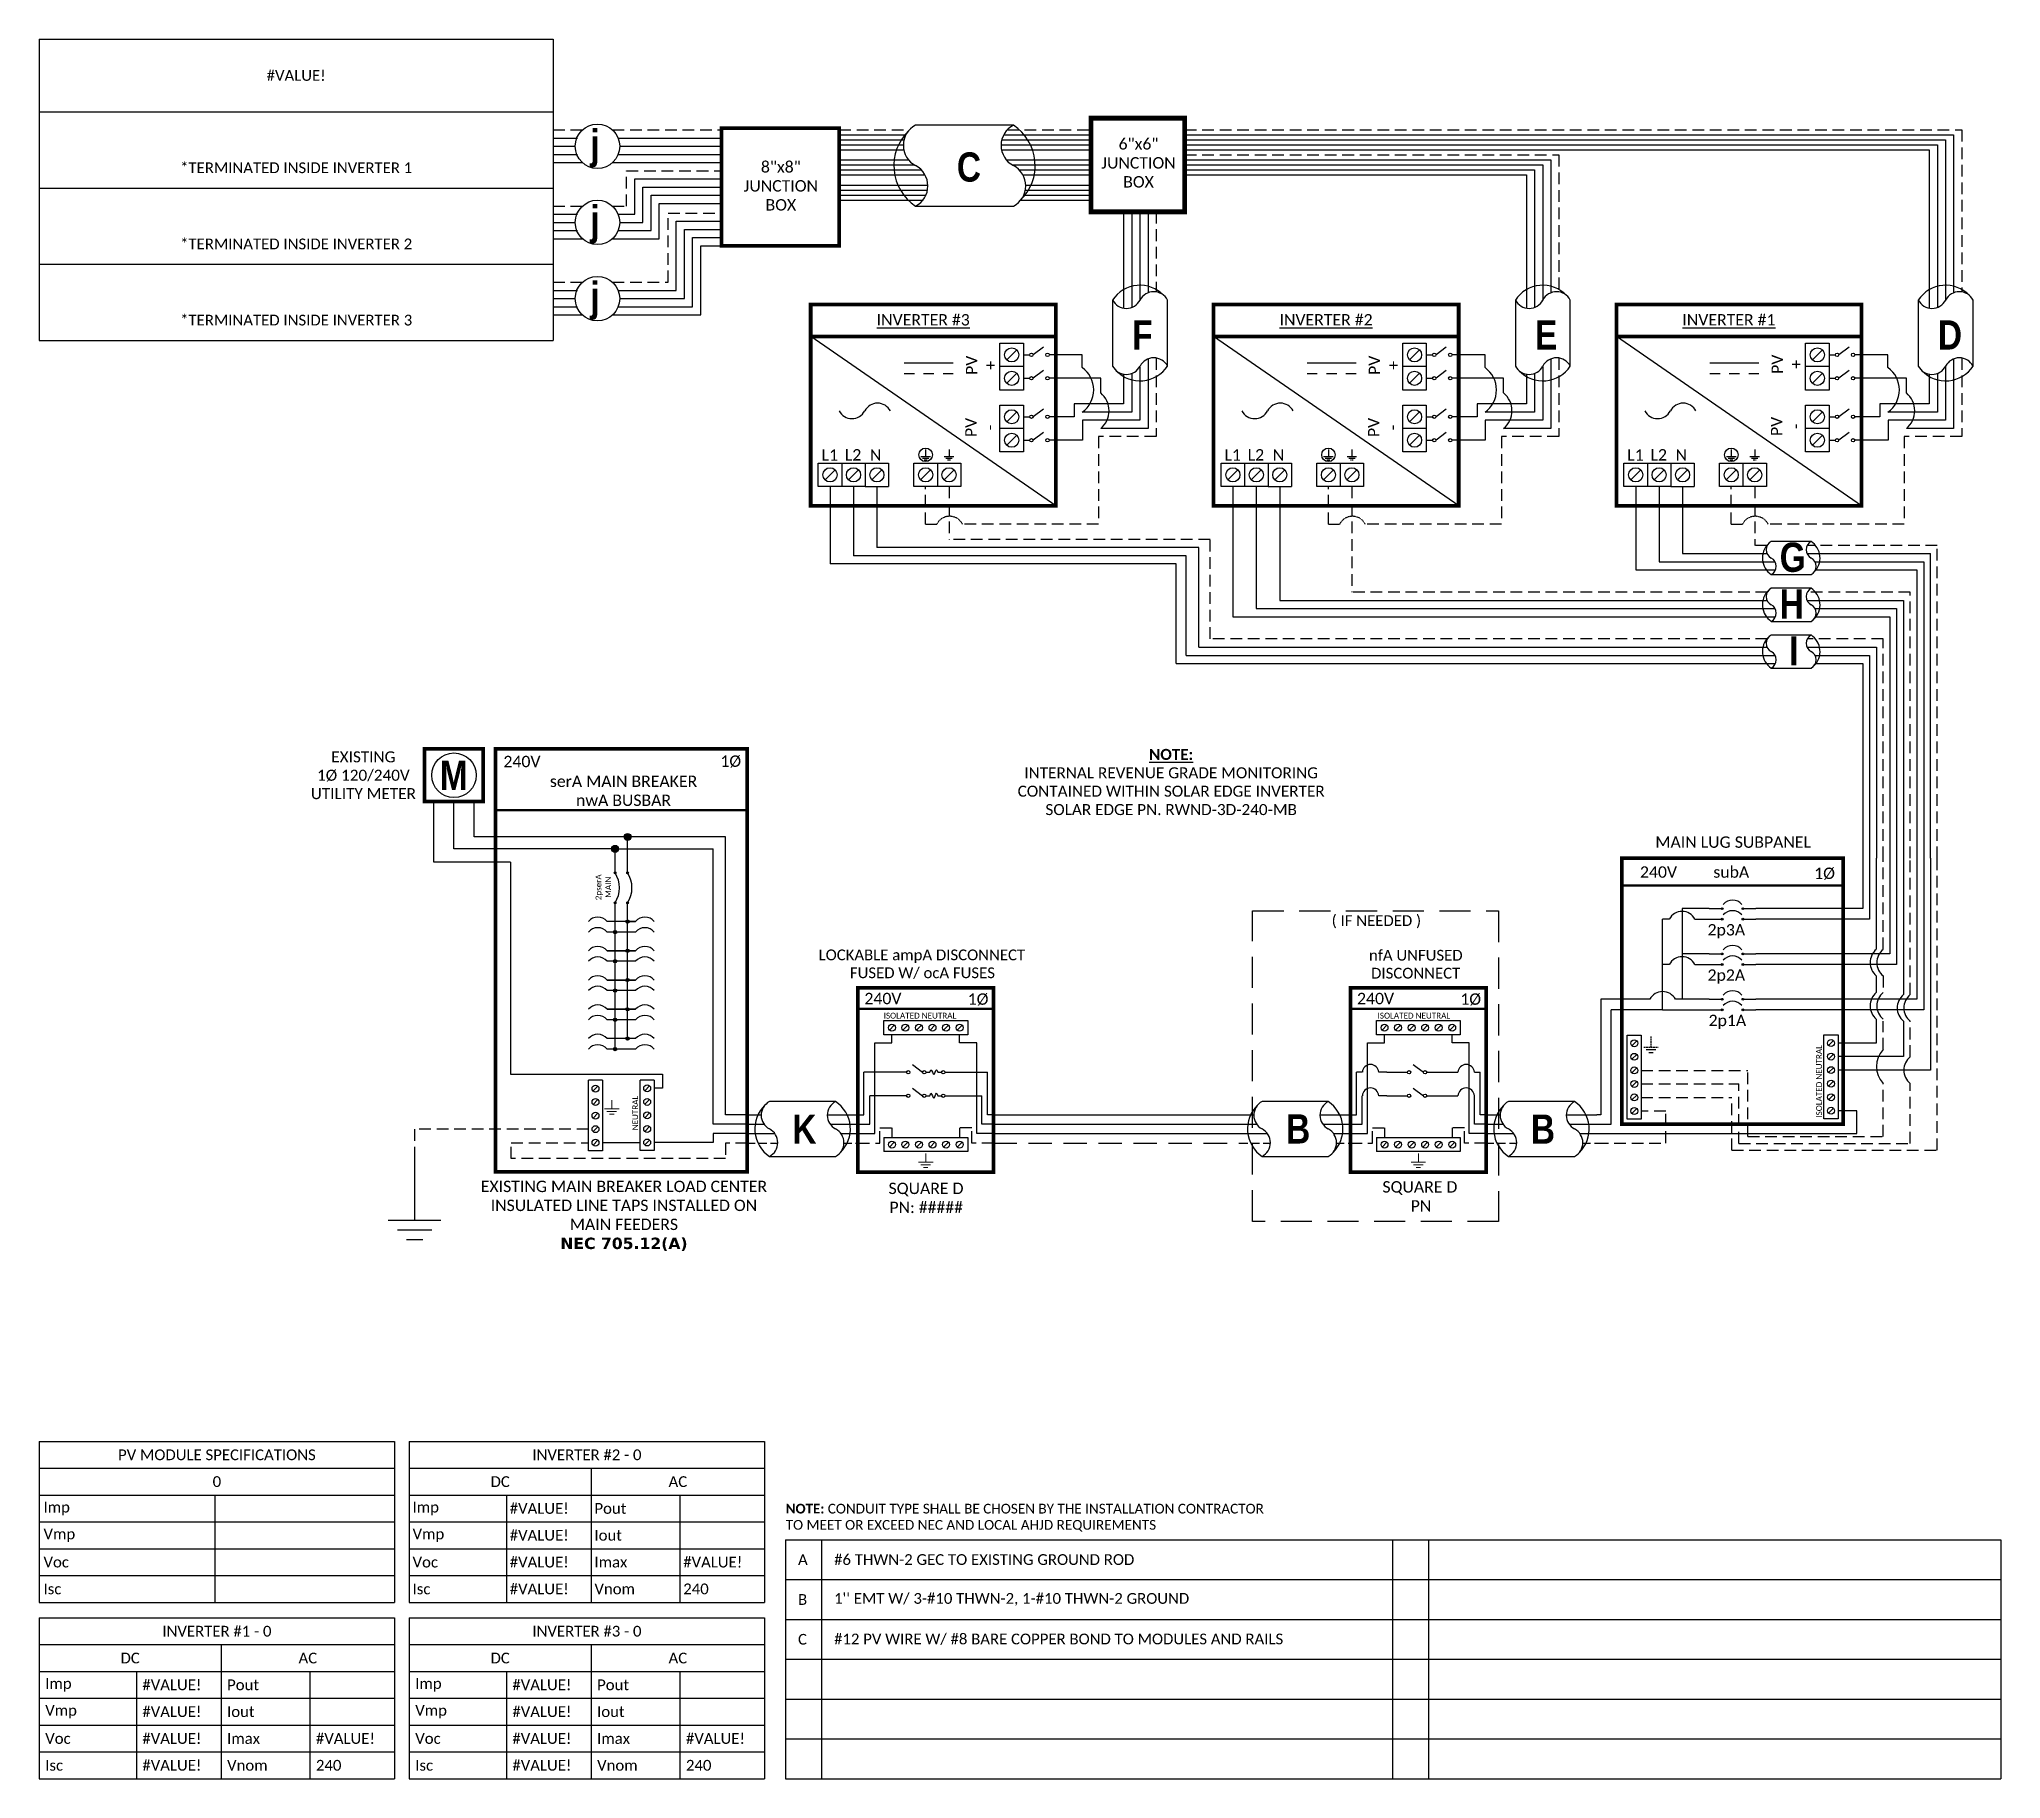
# Model space of a CAD drawing. Header units: feet. Extents: x 18883 to 19513, y 16029 to 16588.
import ezdxf

# ---------------------------------------------------------------- set-up
doc = ezdxf.new("R2010")
doc.units = ezdxf.units.FT
doc.header["$MEASUREMENT"] = 0
doc.linetypes.add('DASHED', pattern=[0.75, 0.5, -0.25])
doc.linetypes.add('HIDDEN', pattern=[0.375, 0.25, -0.125])
for name, color, linetype in [('ONE LINE BLOCKS', 7, 'Continuous'), ('TABLES', 7, 'Continuous'), ('TEXT', 7, 'Continuous'), ('Z - TITLEBLOCK TXT', 7, 'Continuous')]:
    doc.layers.add(name, color=color, linetype=linetype)
doc.styles.add('ONE LINE TXT', font='techb___.ttf')
doc.styles.get("Standard").update_dxf_attribs({"font": 'calibri.ttf'})

msp = doc.modelspace()

# ---------------------------------------------------------------- texts
at = {"color": 1, "linetype": 'Continuous'}
for s, p in [('%%UINVERTER #3', (19152.32, 16495.87)), ('%%UINVERTER #2', (19281.76, 16495.87)), ('%%UINVERTER #1', (19411.19, 16495.87))]:
    msp.add_text(s, height=3.6576, dxfattribs=at).set_placement(p)
at = {"color": 1, "linetype": 'Continuous', "char_height": 9.3833, "attachment_point": 1, "style": 'ONE LINE TXT'}
for s, insert in [('{\\W1;\\C256;j}', (19060.31, 16558.84)), ('{\\W1;\\C256;C}', (19178.08, 16551.48)), ('{\\W1;\\C256;j}', (19060.31, 16534.37)), ('{\\W1;\\C256;j}', (19060.31, 16509.89)), ('{\\W1;\\C256;F}', (19234.42, 16497.53)), ('{\\W1;\\C256;E}', (19363.85, 16497.53)), ('{\\W1;\\C256;D}', (19493.29, 16497.53)), ('{\\W1;\\C256;G}', (19442.46, 16426.11)), ('{\\W1;\\C256;H}', (19442.46, 16411.08)), ('{\\W1;\\C256;I}', (19445.49, 16396.06)), ('{\\W1;\\C256;K}', (19125.23, 16242.38)), ('{\\W1;\\C256;B}', (19362.51, 16242.38))]:
    msp.add_mtext_dynamic_manual_height_columns(s, width=0.1385, gutter_width=2.13, heights=[0], dxfattribs=dict(at, insert=insert))
at = {"color": 1, "char_height": 3.658, "attachment_point": 5, "rotation": 90}
for s, width, insert in [('PV +', 2.8378, (19185.86, 16483.08)), ('PV +', 2.8378, (19315.29, 16483.08)), ('PV +', 2.8378, (19444.72, 16483.42)), ('PV -', 2.8013, (19185.63, 16463.11)), ('PV -', 2.8013, (19315.06, 16463.11)), ('PV -', 2.8013, (19444.5, 16463.45))]:
    msp.add_mtext_dynamic_manual_height_columns(s, width=width, gutter_width=0.75, heights=[0], dxfattribs=dict(at, insert=insert))
at = {"color": 1, "attachment_point": 5}
for s, insert, char_height in [('L1', (19137.27, 16454.29), 3.658), ('L2', (19144.74, 16454.32), 3.658), ('N', (19151.99, 16454.27), 3.66), ('L1', (19266.71, 16454.29), 3.658), ('L2', (19274.17, 16454.32), 3.658), ('N', (19281.42, 16454.27), 3.66), ('L1', (19396.14, 16454.29), 3.658), ('L2', (19403.6, 16454.32), 3.658), ('N', (19410.85, 16454.27), 3.66)]:
    msp.add_mtext_dynamic_manual_height_columns(s, width=0.1481, gutter_width=0.75, heights=[0], dxfattribs=dict(at, insert=insert, char_height=char_height))
at = {"color": 10, "insert": (19123.08, 16117.32), "char_height": 3.10896, "attachment_point": 1}
msp.add_mtext_dynamic_manual_height_columns('\\A1;{\\fCalibri|b1|i0|c0|p34;NOTE:} {\\A0;\\H1.0052x;CONDUIT TYPE SHALL BE CHOSEN BY THE INSTALLATION CONTRACTOR\\PTO MEET OR EXCEED NEC AND LOCAL AHJD REQUIREMENTS}', width=164.3528, gutter_width=0, heights=[9.89], dxfattribs=at)

# ---------------------------------------------------------------- blocks, each defined once
blk = doc.blocks.new('3inverterSub')
at = {"layer": 'ONE LINE BLOCKS', "linetype": 'Continuous'}
h = blk.add_hatch(color=1, dxfattribs=at)
h.dxf.hatch_style = 1
edge = h.paths.add_edge_path()
edge.add_arc((40.28, 75.29), 0.291, 0, 360)
h = blk.add_hatch(color=1, dxfattribs=at)
h.dxf.hatch_style = 1
edge = h.paths.add_edge_path()
edge.add_arc((40.28, 71.91), 0.291, 0, 360)
h = blk.add_hatch(color=1, dxfattribs=at)
h.dxf.hatch_style = 1
edge = h.paths.add_edge_path()
edge.add_arc((46.96, 75.29), 0.291, 0, 360)
h = blk.add_hatch(color=1, dxfattribs=at)
h.dxf.hatch_style = 1
edge = h.paths.add_edge_path()
edge.add_arc((46.96, 71.91), 0.291, 0, 360)
h = blk.add_hatch(color=1, dxfattribs=at)
h.dxf.hatch_style = 1
edge = h.paths.add_edge_path()
edge.add_arc((40.28, 60.73), 0.291, 0, 360)
h = blk.add_hatch(color=1, dxfattribs=at)
h.dxf.hatch_style = 1
edge = h.paths.add_edge_path()
edge.add_arc((40.28, 57.35), 0.291, 0, 360)
h = blk.add_hatch(color=1, dxfattribs=at)
h.dxf.hatch_style = 1
edge = h.paths.add_edge_path()
edge.add_arc((46.96, 60.73), 0.291, 0, 360)
h = blk.add_hatch(color=1, dxfattribs=at)
h.dxf.hatch_style = 1
edge = h.paths.add_edge_path()
edge.add_arc((46.96, 57.35), 0.291, 0, 360)
h = blk.add_hatch(color=1, dxfattribs=at)
h.dxf.hatch_style = 1
edge = h.paths.add_edge_path()
edge.add_arc((40.28, 46.17), 0.291, 0, 360)
h = blk.add_hatch(color=1, dxfattribs=at)
h.dxf.hatch_style = 1
edge = h.paths.add_edge_path()
edge.add_arc((46.96, 46.17), 0.291, 0, 360)
h = blk.add_hatch(color=1, dxfattribs=at)
h.dxf.hatch_style = 1
edge = h.paths.add_edge_path()
edge.add_arc((40.28, 42.79), 0.291, 0, 360)
h = blk.add_hatch(color=1, dxfattribs=at)
h.dxf.hatch_style = 1
edge = h.paths.add_edge_path()
edge.add_arc((46.96, 42.79), 0.291, 0, 360)
at = {"color": 7, "linetype": 'Continuous'}
for p, q in [((85.47, 91.47), (85.47, 75.29)), ((94.17, 91.47), (94.17, 60.73)), ((102.87, 91.47), (102.87, 46.17)), ((36.09, 75.29), (27.43, 75.29)), ((27.43, 75.29), (27.43, 60.73)), ((85.47, 75.29), (51.15, 75.29)), ((36.09, 60.73), (27.43, 60.73)), ((27.43, 60.73), (27.43, 46.17)), ((94.17, 60.73), (51.15, 60.73)), ((17.02, 46.17), (1.34, 46.17)), ((1.34, 46.17), (1.34, 9)), ((36.09, 46.17), (25.26, 46.17)), ((102.87, 46.17), (51.15, 46.17)), ((1.34, 9), (0, 9))]:
    blk.add_line(p, q, dxfattribs=at)
at = {"color": 10, "linetype": 'Continuous'}
for p, q in [((87.65, 91.47), (87.65, 71.91)), ((96.35, 91.47), (96.35, 57.35)), ((105.05, 91.47), (105.05, 42.79)), ((21.14, 57.35), (21.14, 71.91)), ((23.31, 71.91), (21.14, 71.91)), ((31.55, 71.91), (36.09, 71.91)), ((87.65, 71.91), (51.15, 71.91)), ((21.14, 42.79), (21.14, 57.35)), ((23.31, 57.35), (21.14, 57.35)), ((31.55, 57.35), (36.09, 57.35)), ((96.35, 57.35), (51.15, 57.35)), ((21.14, 42.79), (4.63, 42.79)), ((4.63, 6), (4.63, 42.79)), ((21.14, 42.79), (36.09, 42.79)), ((105.05, 42.79), (51.15, 42.79)), ((0, 6), (4.63, 6))]:
    blk.add_line(p, q, dxfattribs=at)
at = {"color": 253, "linetype": 'Continuous'}
for p, q in [((89.82, 91.47), (89.82, 62.22)), ((98.52, 91.47), (98.52, 47.66)), ((107.23, 91.47), (107.23, 23.41)), ((89.82, 53.66), (89.82, 48.33)), ((89.82, 39.78), (89.82, 32.11)), ((98.52, 39.1), (98.52, 27.76)), ((89.82, 32.11), (77.54, 32.11)), ((98.52, 27.76), (77.54, 27.76)), ((107.23, 23.41), (77.54, 23.41)), ((83.55, 10.36), (77.54, 10.36)), ((83.55, 3), (83.55, 10.36)), ((0, 3), (83.55, 3))]:
    blk.add_line(p, q, dxfattribs=at)
at = {"color": 10, "linetype": 'Continuous'}
for centre in [(27.43, 69.75), (27.43, 55.19)]:
    blk.add_arc(centre, 4.65, 27.66392, 152.33608, dxfattribs=at)
at = {"color": 253, "linetype": 'Continuous'}
for centre in [(93.4, 57.94), (93.4, 44.05), (102.1, 43.38)]:
    blk.add_arc(centre, 5.58, 129.92155, 230.07845, dxfattribs=at)
at = {"color": 7, "linetype": 'Continuous'}
blk.add_arc((21.14, 44.01), 4.65, 27.66392, 152.33608, dxfattribs=at)
at = {"layer": 'ONE LINE BLOCKS', "lineweight": 50}
blk.add_line((8.04, 82.77), (79.2, 82.77), dxfattribs=at)
at = {"layer": 'ONE LINE BLOCKS', "lineweight": 50, "const_width": 1.19}
blk.add_lwpolyline([(8.04, 6.01), (8.04, 91.47), (79.2, 91.47), (79.2, 6.01)], close=True, dxfattribs=at)
at = {"layer": 'TEXT', "color": 92, "linetype": 'HIDDEN', "ltscale": 15}
for p, q in [((92, 62.22), (92, 91.47)), ((100.7, 47.66), (100.7, 91.47)), ((109.4, -2.31), (109.4, 91.47)), ((92, 53.66), (92, 48.33)), ((92, 30.01), (92, 39.1)), ((100.7, 27.68), (100.7, 39.1)), ((14.31, 23.34), (48.52, 23.34)), ((14.31, 18.99), (45.6, 18.99)), ((45.6, -0.12), (45.6, 18.99)), ((48.52, 2.06), (48.52, 23.34)), ((92, 2.06), (92, 19.13)), ((100.7, -0.12), (100.7, 19.13)), ((14.31, 14.64), (43.39, 14.64)), ((43.39, -2.31), (43.39, 14.64)), ((22.14, 10.28), (14.31, 10.28)), ((22.14, 0), (22.14, 10.28)), ((0, 0), (22.14, 0)), ((48.52, 2.06), (92, 2.06)), ((43.39, -2.31), (109.4, -2.31)), ((45.6, -0.12), (100.7, -0.12))]:
    blk.add_line(p, q, dxfattribs=at)
at = {"layer": 'TEXT', "color": 92, "linetype": 'HIDDEN', "flags": 128}
for points in [[(17.42, 34.26), (17.42, 30.76)], [(15.08, 30.76), (19.76, 30.76)], [(18.95, 29.89), (15.89, 29.89)], [(18.13, 29.02), (16.7, 29.02)]]:
    blk.add_lwpolyline(points, dxfattribs=at)
at = {"layer": 'TEXT', "color": 92, "linetype": 'Continuous', "ltscale": 4}
for centre, radius, start, end in [((95.47, 57.94), 5.51, 129.05896, 230.94104), ((95.47, 44.05), 5.51, 129.05896, 230.94104), ((104.17, 43.38), 5.51, 129.05896, 230.94104), ((97.91, 24.57), 8.03, 137.37784, 222.62216), ((104.17, 23.41), 5.51, 129.05896, 230.94104)]:
    blk.add_arc(centre, radius, start, end, dxfattribs=at)
at = {"layer": 'Z - TITLEBLOCK TXT', "color": 1, "linetype": 'Continuous'}
for p, q in [((9.77, 7.69), (9.77, 34.63)), ((9.77, 34.63), (14.31, 34.63)), ((14.31, 34.63), (14.31, 7.69)), ((73, 7.76), (73, 34.71)), ((73, 34.71), (77.54, 34.71)), ((77.54, 34.71), (77.54, 7.76)), ((14.31, 7.69), (9.77, 7.69)), ((77.54, 7.76), (73, 7.76))]:
    blk.add_line(p, q, dxfattribs=at)
at = {"layer": 'Z - TITLEBLOCK TXT', "color": 4, "linetype": 'Continuous'}
for p, q in [((12.83, 32.82), (11.25, 31.25)), ((76.06, 32.9), (74.49, 31.32)), ((12.83, 28.47), (11.25, 26.9)), ((76.06, 28.54), (74.49, 26.97)), ((12.83, 24.12), (11.25, 22.55)), ((12.83, 19.77), (11.25, 18.2)), ((76.06, 24.19), (74.49, 22.62)), ((76.06, 19.84), (74.49, 18.27)), ((12.83, 15.42), (11.25, 13.85)), ((76.06, 15.49), (74.49, 13.92)), ((12.83, 11.07), (11.25, 9.5)), ((76.06, 11.14), (74.49, 9.57))]:
    blk.add_line(p, q, dxfattribs=at)
at = {"layer": 'Z - TITLEBLOCK TXT', "color": 1, "linetype": 'Continuous', "flags": 128}
for points in [[(36.09, 75.29), (40.28, 75.29)], [(36.09, 75.29), (40.28, 75.29)], [(36.09, 71.91), (40.28, 71.91)], [(36.09, 71.91), (40.28, 71.91)], [(46.96, 75.29), (51.15, 75.29)], [(46.96, 71.91), (51.15, 71.91)], [(36.09, 60.73), (40.28, 60.73)], [(36.09, 60.73), (40.28, 60.73)], [(36.09, 57.35), (40.28, 57.35)], [(36.09, 57.35), (40.28, 57.35)], [(46.96, 60.73), (51.15, 60.73)], [(46.96, 57.35), (51.15, 57.35)], [(36.09, 46.17), (40.28, 46.17)], [(36.09, 46.17), (40.28, 46.17)], [(46.96, 46.17), (51.15, 46.17)], [(36.09, 42.79), (40.28, 42.79)], [(36.09, 42.79), (40.28, 42.79)], [(46.96, 42.79), (51.15, 42.79)]]:
    blk.add_lwpolyline(points, dxfattribs=at)
at = {"layer": 'Z - TITLEBLOCK TXT', "color": 1, "linetype": 'Continuous'}
for centre in [(40.28, 75.29), (40.28, 71.91), (46.96, 75.29), (46.96, 71.91), (40.28, 60.73), (40.28, 57.35), (46.96, 60.73), (46.96, 57.35), (40.28, 46.17), (46.96, 46.17), (40.28, 42.79), (46.96, 42.79)]:
    blk.add_circle(centre, 0.291, dxfattribs=at)
at = {"layer": 'Z - TITLEBLOCK TXT', "color": 4, "linetype": 'Continuous'}
for centre in [(12.04, 32.04), (75.27, 32.11), (12.04, 27.69), (75.27, 27.76), (12.04, 23.34), (12.04, 18.99), (75.27, 23.41), (75.27, 19.06), (12.04, 14.64), (75.27, 14.71), (12.04, 10.28), (75.27, 10.36)]:
    blk.add_circle(centre, 1.11, dxfattribs=at)
at = {"layer": 'Z - TITLEBLOCK TXT', "color": 1, "linetype": 'Continuous'}
for centre in [(43.62, 74.09), (43.62, 70.71), (43.62, 59.53), (43.62, 56.15), (43.62, 44.97), (43.62, 41.59)]:
    blk.add_arc(centre, 3.93, 40.3392, 139.6608, dxfattribs=at)
at = {"layer": 'TABLES', "color": 1, "linetype": 'Continuous'}
for s, p in [('2p3A', (35.59, 66.67)), ('2p2A', (35.59, 52.11)), ('2p1A', (35.93, 37.55))]:
    blk.add_text(s, height=3.658, dxfattribs=at).set_placement(p)
at = {"layer": 'TABLES', "color": 4, "linetype": 'Continuous'}
blk.add_text('ISOLATED NEUTRAL', height=1.8743, rotation=90, dxfattribs=at).set_placement((72.35, 8.12))
at = {"layer": 'TEXT', "color": 1, "attachment_point": 5}
for s, width, gutter_width, insert, char_height in [('MAIN LUG SUBPANEL ', 62.3984, 7.17, (43.82, 96.65), 3.6576), ('240V', 0.1481, 0.75, (19.83, 87.03), 3.658), ('subA', 0.1481, 0.75, (43.21, 87.03), 3.658), ('1Ø', 0.1481, 0.75, (73.19, 86.51), 3.658)]:
    blk.add_mtext_dynamic_manual_height_columns(s, width=width, gutter_width=gutter_width, heights=[0], dxfattribs=dict(at, insert=insert, char_height=char_height))
blk = doc.blocks.new('*U17')
at = {"color": 7, "linetype": 'Continuous'}
for p, q in [((-7.14, 13.31), (-28.39, 13.31)), ((-28.39, -4.31), (-7.14, -4.31))]:
    blk.add_line(p, q, dxfattribs=at)
at = {"color": 7}
for p, q in [((-35.53, 9), (-31.05, 9)), ((-9.81, 9), (0, 9))]:
    blk.add_line(p, q, dxfattribs=at)
at = {"color": 10}
for p, q in [((-35.53, 6), (-30.11, 6)), ((-8.87, 6), (0, 6))]:
    blk.add_line(p, q, dxfattribs=at)
at = {"color": 253}
for p, q in [((-35.53, 3), (-26.66, 3)), ((-5.41, 3), (0, 3))]:
    blk.add_line(p, q, dxfattribs=at)
at = {"color": 92, "linetype": 'HIDDEN', "ltscale": 10}
for p, q in [((-4.48, 0), (0, 0)), ((-35.53, 0), (-25.72, 0))]:
    blk.add_line(p, q, dxfattribs=at)
at = {"linetype": 'Continuous'}
for centre, start, end in [((-26.08, 8.91), 117.66392, 242.33608), ((-4.83, 8.91), 117.66392, 242.33608), ((-30.7, 0.09), 297.66392, 62.33608), ((-9.45, 0.09), 297.66392, 62.33608)]:
    blk.add_arc(centre, 4.98, start, end, dxfattribs=at)
at = {"color": 7, "linetype": 'Continuous'}
for centre, start, end in [((-12.99, 4.5), 313.97324, 56.42648), ((-22.54, 4.5), 133.97324, 236.42648)]:
    blk.add_arc(centre, 10.58, start, end, dxfattribs=at)
blk = doc.blocks.new('*U25')
at = {"lineweight": 50}
blk.add_line((-43.61, 43.06), (0, 43.06), dxfattribs=at)
at = {"color": 1, "linetype": 'Continuous'}
for p, q in [((-35.27, 34.78), (-35.27, 39.32)), ((-35.27, 39.32), (-8.32, 39.32)), ((-8.32, 39.32), (-8.32, 34.78)), ((-8.32, 34.78), (-35.27, 34.78)), ((-26.07, 25.18), (-22.81, 22.74)), ((-21.73, 22.73), (-20.49, 22.73)), ((-17.94, 22.73), (-16.7, 22.73)), ((-26.07, 17.65), (-22.81, 15.2)), ((-21.73, 15.2), (-20.49, 15.2)), ((-17.94, 15.2), (-16.7, 15.2)), ((-35.27, 1.76), (-8.32, 1.76)), ((-35.27, 1.76), (-35.27, -2.78)), ((-8.32, 1.76), (-8.32, -2.78)), ((-8.32, -2.78), (-35.27, -2.78))]:
    blk.add_line(p, q, dxfattribs=at)
at = {"color": 4, "linetype": 'Continuous'}
for p, q in [((-31.89, 37.83), (-33.46, 36.26)), ((-27.53, 37.83), (-29.11, 36.26)), ((-23.18, 37.83), (-24.76, 36.26)), ((-18.83, 37.83), (-20.41, 36.26)), ((-14.48, 37.83), (-16.06, 36.26)), ((-10.13, 37.83), (-11.7, 36.26)), ((-31.89, 0.28), (-33.46, -1.3)), ((-27.53, 0.28), (-29.11, -1.3)), ((-23.18, 0.28), (-24.76, -1.3)), ((-18.83, 0.28), (-20.41, -1.3)), ((-14.48, 0.28), (-16.06, -1.3)), ((-10.13, 0.28), (-11.7, -1.3))]:
    blk.add_line(p, q, dxfattribs=at)
at = {"color": 253, "linetype": 'Continuous'}
for p, q in [((-38.16, 3), (-38.16, 32.17)), ((-38.16, 32.17), (-32.67, 32.17)), ((-32.67, 32.17), (-32.67, 34.78)), ((-10.92, 32.17), (-10.92, 34.78)), ((-5.43, 32.17), (-10.92, 32.17)), ((-5.43, 3), (-5.43, 32.17)), ((-43.61, 3), (-38.16, 3)), ((0, 3), (-5.43, 3))]:
    blk.add_line(p, q, dxfattribs=at)
at = {"color": 7, "linetype": 'Continuous'}
for p, q in [((-27.97, 22.73), (-41.66, 22.73)), ((-41.66, 9), (-41.66, 22.73)), ((-15.62, 22.73), (-1.93, 22.73)), ((-1.93, 9), (-1.93, 22.73))]:
    blk.add_line(p, q, dxfattribs=at)
at = {"color": 10, "linetype": 'Continuous'}
for p, q in [((-27.97, 15.2), (-39.8, 15.2)), ((-39.8, 6), (-39.8, 15.2)), ((-15.62, 15.2), (-3.79, 15.19)), ((-3.79, 6), (-3.79, 15.2)), ((-43.61, 6), (-39.8, 6)), ((0, 6), (-3.79, 6))]:
    blk.add_line(p, q, dxfattribs=at)
at = {"color": 7}
for p, q in [((-43.61, 9), (-41.66, 9)), ((0, 9), (-1.93, 9))]:
    blk.add_line(p, q, dxfattribs=at)
at = {"color": 92, "linetype": 'HIDDEN', "ltscale": 15}
for p, q in [((-43.61, 0), (-36.58, 0)), ((-36.58, 0), (-36.58, 4.9)), ((-36.58, 4.9), (-32.67, 4.9)), ((-32.67, 4.9), (-32.67, 1.76)), ((-7.01, 4.9), (-10.92, 4.9)), ((-10.92, 4.9), (-10.92, 1.76)), ((-7.01, 0), (-7.01, 4.9)), ((0, 0), (-7.01, 0))]:
    blk.add_line(p, q, dxfattribs=at)
at = {"lineweight": 50, "const_width": 1.19}
blk.add_lwpolyline([(-43.61, -9.34), (-43.61, 49.84), (0, 49.84), (0, -9.34)], close=True, dxfattribs=at)
at = {"color": 92, "linetype": 'Continuous', "lineweight": 5, "ltscale": 0.05, "flags": 128}
for points in [[(-24.14, -6.17), (-19.45, -6.17)], [(-21.8, -3.32), (-21.8, -6.17)], [(-20.27, -7.03), (-23.32, -7.03)], [(-21.08, -7.9), (-22.51, -7.9)]]:
    blk.add_lwpolyline(points, dxfattribs=at)
at = {"color": 4, "linetype": 'Continuous'}
for centre in [(-32.67, 37.05), (-28.32, 37.05), (-23.97, 37.05), (-19.62, 37.05), (-15.27, 37.05), (-10.92, 37.05), (-32.67, -0.51), (-28.32, -0.51), (-23.97, -0.51), (-19.62, -0.51), (-15.27, -0.51), (-10.92, -0.51)]:
    blk.add_circle(centre, 1.11, dxfattribs=at)
at = {"color": 1, "linetype": 'Continuous'}
for centre in [(-27.43, 22.73), (-22.27, 22.73), (-16.16, 22.73), (-27.43, 15.2), (-22.27, 15.2), (-16.16, 15.19)]:
    blk.add_circle(centre, 0.541, dxfattribs=at)
for points in [[(-20.49, 22.73), (-20.12, 23.49), (-19.22, 21.97), (-18.39, 23.49), (-17.94, 22.73)], [(-20.49, 15.2), (-20.12, 15.96), (-19.22, 14.43), (-18.39, 15.96), (-17.94, 15.2)]]:
    blk.add_spline(points, degree=3, dxfattribs=at)
at = {"color": 7}
blk.add_blockref('*U17', (-43.61, 0), dxfattribs=at)
at = {"color": 4, "linetype": 'Continuous'}
blk.add_text('ISOLATED NEUTRAL', height=1.8743, dxfattribs=at).set_placement((-35.32, 39.97))
at = {"color": 1}
for s, width, gutter_width, heights, insert, char_height, attachment_point in [('\\A1;\\pi2.6661;LOCKABLE ampA DISCONNECT \\P\\pi12.722;FUSED W/ ocA FUSES', 71.8931, 92.23, [18.56], (-58.88, 62.16), 3.4544, 1), ('240V', 0.1481, 0.75, [0], (-35.55, 46.4), 3.658, 5), ('1Ø', 0.1481, 0.75, [0], (-4.98, 46.1), 3.658, 5), ('\\A1;\\pi5.5987,t23.887;SQUARE D\\P\\pi5.8899,t24.178;PN: #####', 35.0816, 28.88, [13.54], (-39.35, -12.75), 3.6576, 1)]:
    blk.add_mtext_dynamic_manual_height_columns(s, width=width, gutter_width=gutter_width, heights=heights, dxfattribs=dict(at, insert=insert, char_height=char_height, attachment_point=attachment_point))
blk = doc.blocks.new('lineTapPanel')
at = {"linetype": 'Continuous'}
h = blk.add_hatch(color=254, dxfattribs=at)
h.dxf.hatch_style = 1
edge = h.paths.add_edge_path()
edge.add_arc((-42.47, 94.51), 1.11, 0, 360)
h = blk.add_hatch(color=254, dxfattribs=at)
h.dxf.hatch_style = 1
edge = h.paths.add_edge_path()
edge.add_arc((-38.44, 98.34), 1.11, 0, 360)
h = blk.add_hatch(color=1, dxfattribs=at)
h.dxf.hatch_style = 1
edge = h.paths.add_edge_path()
edge.add_arc((-42.47, 86.8), 0.291, 0, 360)
h = blk.add_hatch(color=1, dxfattribs=at)
h.dxf.hatch_style = 1
edge = h.paths.add_edge_path()
edge.add_arc((-38.44, 86.8), 0.291, 0, 360)
h = blk.add_hatch(color=1, dxfattribs=at)
h.dxf.hatch_style = 1
edge = h.paths.add_edge_path()
edge.add_arc((-42.47, 77.16), 0.291, 0, 360)
h = blk.add_hatch(color=1, dxfattribs=at)
h.dxf.hatch_style = 1
edge = h.paths.add_edge_path()
edge.add_arc((-38.44, 77.16), 0.291, 0, 360)
h = blk.add_hatch(color=1, dxfattribs=at)
h.dxf.hatch_style = 1
edge = h.paths.add_edge_path()
edge.add_arc((-38.44, 71.16), 0.528, 0, 360)
h = blk.add_hatch(color=1, dxfattribs=at)
h.dxf.hatch_style = 1
edge = h.paths.add_edge_path()
edge.add_arc((-42.47, 67.78), 0.528, 0, 360)
h = blk.add_hatch(color=1, dxfattribs=at)
h.dxf.hatch_style = 1
edge = h.paths.add_edge_path()
edge.add_arc((-42.47, 58.38), 0.528, 0, 360)
h = blk.add_hatch(color=1, dxfattribs=at)
h.dxf.hatch_style = 1
edge = h.paths.add_edge_path()
edge.add_arc((-38.44, 61.76), 0.528, 0, 360)
h = blk.add_hatch(color=1, dxfattribs=at)
h.dxf.hatch_style = 1
edge = h.paths.add_edge_path()
edge.add_arc((-38.44, 52.36), 0.528, 0, 360)
h = blk.add_hatch(color=1, dxfattribs=at)
h.dxf.hatch_style = 1
edge = h.paths.add_edge_path()
edge.add_arc((-42.47, 48.98), 0.528, 0, 360)
h = blk.add_hatch(color=1, dxfattribs=at)
h.dxf.hatch_style = 1
edge = h.paths.add_edge_path()
edge.add_arc((-42.47, 39.58), 0.528, 0, 360)
h = blk.add_hatch(color=1, dxfattribs=at)
h.dxf.hatch_style = 1
edge = h.paths.add_edge_path()
edge.add_arc((-38.44, 42.95), 0.528, 0, 360)
h = blk.add_hatch(color=1, dxfattribs=at)
h.dxf.hatch_style = 1
edge = h.paths.add_edge_path()
edge.add_arc((-38.44, 33.55), 0.528, 0, 360)
h = blk.add_hatch(color=1, dxfattribs=at)
h.dxf.hatch_style = 1
edge = h.paths.add_edge_path()
edge.add_arc((-42.47, 30.17), 0.528, 0, 360)
at = {"color": 155, "true_color": 0x647190}
blk.add_line((-80.92, 126.59), (0, 126.59), dxfattribs=at)
at = {"color": 253, "linetype": 'Continuous'}
for p, q in [((-100.73, 90.2), (-100.73, 109.7)), ((-76.04, 90.2), (-100.73, 90.2)), ((-76.04, 90.2), (-76.04, 22.16)), ((-76.04, 22.16), (-27.25, 22.16)), ((-27.25, 22.16), (-27.25, 17.57)), ((-27.25, 17.57), (-29.89, 17.57)), ((-11.01, 0.16), (-29.89, 0.16)), ((0, 3), (-11.01, 3)), ((-11.01, 3), (-11.01, 0.16))]:
    blk.add_line(p, q, dxfattribs=at)
at = {"color": 10, "linetype": 'Continuous'}
for p, q in [((-94.24, 94.51), (-94.24, 109.7)), ((-43.58, 94.51), (-94.24, 94.51)), ((-42.47, 87.09), (-42.47, 93.4)), ((-41.36, 94.51), (-10.98, 94.51)), ((-10.98, 6), (-10.98, 94.51)), ((-42.47, 30.17), (-42.47, 76.87)), ((-35.88, 67.78), (-45.04, 67.78)), ((-35.88, 58.38), (-45.04, 58.38)), ((-35.88, 48.98), (-45.04, 48.98)), ((-35.88, 39.58), (-45.04, 39.58)), ((-35.88, 30.17), (-45.04, 30.17)), ((0, 6), (-10.98, 6))]:
    blk.add_line(p, q, dxfattribs=at)
at = {"color": 7, "linetype": 'Continuous'}
for p, q in [((-87.75, 98.34), (-87.75, 109.7)), ((-39.56, 98.34), (-87.75, 98.34)), ((-38.44, 87.09), (-38.44, 97.23)), ((-6.96, 9), (-6.96, 98.34)), ((-38.44, 61.76), (-38.44, 76.87)), ((-35.88, 71.16), (-45.04, 71.16)), ((-38.44, 71.16), (-35.88, 71.16)), ((-45.04, 61.76), (-35.88, 61.76)), ((-35.88, 61.76), (-45.04, 61.76)), ((-38.44, 52.36), (-38.44, 61.76)), ((-45.04, 52.36), (-35.88, 52.36)), ((-35.88, 52.36), (-45.04, 52.36)), ((-38.44, 42.95), (-38.44, 52.36)), ((-45.04, 42.95), (-35.88, 42.95)), ((-35.88, 42.95), (-45.04, 42.95)), ((-38.44, 33.55), (-38.44, 42.95)), ((-35.88, 33.55), (-45.04, 33.55))]:
    blk.add_line(p, q, dxfattribs=at)
at = {"lineweight": 50}
blk.add_line((-80.92, 106.95), (0, 106.95), dxfattribs=at)
at = {"color": 7}
for p, q in [((-6.96, 98.34), (-37.33, 98.34)), ((0, 9), (-6.96, 9))]:
    blk.add_line(p, q, dxfattribs=at)
at = {"color": 1, "linetype": 'Continuous'}
for p, q in [((-51.03, -2.51), (-51.03, 20.23)), ((-46.49, 20.23), (-51.03, 20.23)), ((-46.49, 20.23), (-46.49, -2.51)), ((-34.43, -2.43), (-34.43, 20.16)), ((-29.89, 20.16), (-34.43, 20.16)), ((-29.89, 20.16), (-29.89, -2.43)), ((-46.49, -2.51), (-51.03, -2.51)), ((-29.89, -2.43), (-34.43, -2.43))]:
    blk.add_line(p, q, dxfattribs=at)
at = {"color": 4, "linetype": 'Continuous'}
for p, q in [((-47.97, 18.28), (-49.55, 16.71)), ((-47.97, 13.93), (-49.55, 12.36)), ((-31.37, 18.35), (-32.94, 16.78)), ((-31.37, 14), (-32.94, 12.43)), ((-47.97, 9.58), (-49.55, 8.01)), ((-31.37, 9.65), (-32.94, 8.08)), ((-47.97, 5.23), (-49.55, 3.66)), ((-47.97, 0.88), (-49.55, -0.69)), ((-31.37, 5.3), (-32.94, 3.73)), ((-31.37, 0.95), (-32.94, -0.62))]:
    blk.add_line(p, q, dxfattribs=at)
at = {"color": 92, "linetype": 'HIDDEN', "ltscale": 15}
for p, q in [((-51.03, 4.44), (-106.89, 4.44)), ((-106.89, 4.44), (-106.89, -4.87)), ((-75.84, -4.96), (-75.84, 0.09)), ((-75.84, 0.09), (-51.03, 0.09)), ((0, 0), (-6.96, 0)), ((-6.96, -4.96), (-75.84, -4.96)), ((-6.96, 0), (-6.96, -4.96))]:
    blk.add_line(p, q, dxfattribs=at)
at = {"color": 92, "linetype": 'Continuous', "ltscale": 15}
blk.add_line((-34.43, 0.09), (-46.49, 0.09), dxfattribs=at)
at = {"color": 92, "ltscale": 15}
blk.add_line((-106.89, -4.87), (-106.89, -24.84), dxfattribs=at)
at = {"lineweight": 50, "const_width": 1.19}
for points in [[(-103.67, 109.7), (-103.67, 126.59), (-84.82, 126.59), (-84.82, 109.7)], [(-80.92, -9.3), (-80.92, 126.59), (0, 126.59), (0, -9.3)]]:
    blk.add_lwpolyline(points, close=True, dxfattribs=at)
at = {"color": 92, "linetype": 'Continuous', "lineweight": 5, "ltscale": 0.05, "flags": 128}
for points in [[(-43.54, 13.81), (-43.54, 10.97)], [(-45.88, 10.97), (-41.2, 10.97)], [(-42.01, 10.1), (-45.07, 10.1)], [(-42.82, 9.23), (-44.25, 9.23)]]:
    blk.add_lwpolyline(points, dxfattribs=at)
at = {"color": 92, "linetype": 'Continuous', "ltscale": 4, "flags": 128}
for points in [[(-115.37, -24.84), (-98.41, -24.84)], [(-101.35, -27.98), (-112.43, -27.98)], [(-104.29, -31.12), (-109.49, -31.12)]]:
    blk.add_lwpolyline(points, dxfattribs=at)
at = {"linetype": 'Continuous'}
blk.add_circle((-94.24, 118.15), 7.15, dxfattribs=at)
at = {"color": 7, "linetype": 'Continuous'}
for centre in [(-42.47, 94.51), (-38.44, 98.34), (-38.44, 98.34)]:
    blk.add_circle(centre, 1.11, dxfattribs=at)
at = {"color": 1, "linetype": 'Continuous'}
for centre, radius in [((-42.47, 86.8), 0.291), ((-38.44, 86.8), 0.291), ((-42.47, 77.16), 0.291), ((-38.44, 77.16), 0.291), ((-38.44, 71.16), 0.528), ((-42.47, 67.78), 0.528), ((-42.47, 58.38), 0.528), ((-38.44, 61.76), 0.528), ((-38.44, 52.36), 0.528), ((-42.47, 48.98), 0.528), ((-42.47, 39.58), 0.528), ((-38.44, 42.95), 0.528), ((-38.44, 33.55), 0.528), ((-42.47, 30.17), 0.528)]:
    blk.add_circle(centre, radius, dxfattribs=at)
at = {"color": 4, "linetype": 'Continuous'}
for centre in [(-48.76, 17.49), (-48.76, 13.14), (-32.16, 17.57), (-32.16, 13.21), (-48.76, 8.79), (-32.16, 8.86), (-48.76, 4.44), (-48.76, 0.09), (-32.16, 4.51), (-32.16, 0.16)]:
    blk.add_circle(centre, 1.11, dxfattribs=at)
at = {"color": 1, "linetype": 'Continuous'}
for centre, radius, start, end in [((-50.14, 81.98), 9.06, 327.87082, 32.12918), ((-46.11, 81.98), 9.06, 327.87082, 32.12918), ((-48.03, 68.62), 3.93, 40.3392, 139.6608), ((-32.88, 68.62), 3.93, 40.3392, 139.6608), ((-48.03, 65.24), 3.93, 40.3392, 139.6608), ((-48.03, 59.21), 3.93, 40.3392, 139.6608), ((-32.88, 65.24), 3.93, 40.3392, 139.6608), ((-32.88, 59.21), 3.93, 40.3392, 139.6608), ((-48.03, 55.84), 3.93, 40.3392, 139.6608), ((-32.88, 55.84), 3.93, 40.3392, 139.6608), ((-48.03, 49.81), 3.93, 40.3392, 139.6608), ((-32.88, 49.81), 3.93, 40.3392, 139.6608), ((-48.03, 46.43), 3.93, 40.3392, 139.6608), ((-48.03, 40.41), 3.93, 40.3392, 139.6608), ((-32.88, 46.43), 3.93, 40.3392, 139.6608), ((-32.88, 40.41), 3.93, 40.3392, 139.6608), ((-48.03, 37.03), 3.93, 40.3392, 139.6608), ((-32.88, 37.03), 3.93, 40.3392, 139.6608), ((-48.03, 31.01), 3.93, 40.3392, 139.6608), ((-48.03, 27.63), 3.93, 40.3392, 139.6608), ((-32.88, 31.01), 3.93, 40.3392, 139.6608), ((-32.88, 27.63), 3.93, 40.3392, 139.6608)]:
    blk.add_arc(centre, radius, start, end, dxfattribs=at)
at = {"color": 253, "linetype": 'Continuous', "style": 'ONE LINE TXT'}
blk.add_text('M', height=9.38, dxfattribs=at).set_placement((-98.8, 113.43))
at = {"color": 4, "linetype": 'Continuous'}
blk.add_text('NEUTRAL', height=1.874, rotation=90, dxfattribs=at).set_placement((-35.08, 4.08))
at = {"color": 1, "attachment_point": 5}
for s, width, gutter_width, heights, insert, char_height in [('EXISTING\\P1Ø 120/240V UTILITY METER', 37.8067, 7.17, [0], (-123.35, 118.13), 3.5433), ('240V', 0.1481, 0.75, [0], (-72.39, 122.54), 3.658), ('1Ø', 0.1481, 0.75, [0], (-5.31, 122.54), 3.658), ('serA MAIN BREAKER\\PnwA BUSBAR', 72.4998, 0.75, [0], (-39.75, 113.14), 3.6576), ('EXISTING MAIN BREAKER LOAD CENTER INSULATED LINE TAPS INSTALLED ON MAIN FEEDERS\\P{\\fVerdana|b1|i0|c0|p34;NEC 705.12(A)}', 98.9176, 7.17, [106.42], (-39.63, -23.42), 3.6576)]:
    blk.add_mtext_dynamic_manual_height_columns(s, width=width, gutter_width=gutter_width, heights=heights, dxfattribs=dict(at, insert=insert, char_height=char_height))
at = {"color": 4, "linetype": 'Continuous', "insert": (-46.25, 82.15), "char_height": 1.874, "attachment_point": 5, "rotation": 90}
blk.add_mtext_dynamic_manual_height_columns('2pserA\\PMAIN', width=0.1481, gutter_width=0.75, heights=[0], dxfattribs=at)
blk = doc.blocks.new('*U27')
at = {"color": 7}
blk.add_blockref('lineTapPanel', (0, 0), dxfattribs=at)
blk = doc.blocks.new('unfusedDisconnect')
at = {"lineweight": 50}
blk.add_line((-43.61, 43.06), (0, 43.06), dxfattribs=at)
at = {"color": 1, "linetype": 'Continuous'}
for p, q in [((-35.27, 34.78), (-35.27, 39.32)), ((-35.27, 39.32), (-8.32, 39.32)), ((-8.32, 39.32), (-8.32, 34.78)), ((-8.32, 34.78), (-35.27, 34.78)), ((-31.89, 22.73), (-25.32, 22.73)), ((-23.43, 25.18), (-20.16, 22.74)), ((-19.08, 22.73), (-11.7, 22.73)), ((-31.89, 15.2), (-25.32, 15.2)), ((-23.43, 17.65), (-20.16, 15.2)), ((-19.08, 15.2), (-11.7, 15.19)), ((-35.27, 1.76), (-8.32, 1.76)), ((-35.27, 1.76), (-35.27, -2.78)), ((-8.32, 1.76), (-8.32, -2.78)), ((-8.32, -2.78), (-35.27, -2.78))]:
    blk.add_line(p, q, dxfattribs=at)
at = {"color": 4, "linetype": 'Continuous'}
for p, q in [((-31.89, 37.83), (-33.46, 36.26)), ((-27.53, 37.83), (-29.11, 36.26)), ((-23.18, 37.83), (-24.76, 36.26)), ((-18.83, 37.83), (-20.41, 36.26)), ((-14.48, 37.83), (-16.06, 36.26)), ((-10.13, 37.83), (-11.7, 36.26)), ((-31.89, 0.28), (-33.46, -1.3)), ((-27.53, 0.28), (-29.11, -1.3)), ((-23.18, 0.28), (-24.76, -1.3)), ((-18.83, 0.28), (-20.41, -1.3)), ((-14.48, 0.28), (-16.06, -1.3)), ((-10.13, 0.28), (-11.7, -1.3))]:
    blk.add_line(p, q, dxfattribs=at)
at = {"color": 253, "linetype": 'Continuous'}
for p, q in [((-38.16, 3), (-38.16, 32.17)), ((-38.16, 32.17), (-32.67, 32.17)), ((-32.67, 32.17), (-32.67, 34.78)), ((-10.92, 32.17), (-10.92, 34.78)), ((-5.43, 32.17), (-10.92, 32.17)), ((-5.43, 3), (-5.43, 32.17)), ((-43.61, 3), (-38.16, 3)), ((0, 3), (-5.43, 3))]:
    blk.add_line(p, q, dxfattribs=at)
at = {"color": 7, "linetype": 'Continuous'}
for p, q in [((-41.66, 9), (-41.66, 22.73)), ((-39.8, 22.73), (-41.66, 22.73)), ((-31.89, 22.73), (-34.52, 22.73)), ((-11.7, 22.73), (-9.07, 22.73)), ((-3.79, 22.73), (-1.93, 22.73)), ((-1.93, 9), (-1.93, 22.73))]:
    blk.add_line(p, q, dxfattribs=at)
at = {"color": 10, "linetype": 'Continuous'}
for p, q in [((-39.8, 6), (-39.8, 15.2)), ((-31.89, 15.2), (-34.52, 15.2)), ((-11.7, 15.2), (-9.07, 15.2)), ((-3.79, 6), (-3.79, 15.2)), ((-43.61, 6), (-39.8, 6)), ((0, 6), (-3.79, 6))]:
    blk.add_line(p, q, dxfattribs=at)
at = {"color": 7}
for p, q in [((-43.61, 9), (-41.66, 9)), ((0, 9), (-1.93, 9))]:
    blk.add_line(p, q, dxfattribs=at)
at = {"color": 92, "linetype": 'HIDDEN', "ltscale": 15}
for p, q in [((-43.61, 0), (-36.58, 0)), ((-36.58, 0), (-36.58, 4.9)), ((-36.58, 4.9), (-32.67, 4.9)), ((-32.67, 4.9), (-32.67, 1.76)), ((-7.01, 4.9), (-10.92, 4.9)), ((-10.92, 4.9), (-10.92, 1.76)), ((-7.01, 0), (-7.01, 4.9)), ((0, 0), (-7.01, 0))]:
    blk.add_line(p, q, dxfattribs=at)
at = {"lineweight": 50, "const_width": 1.19}
blk.add_lwpolyline([(-43.61, -9.34), (-43.61, 49.84), (0, 49.84), (0, -9.34)], close=True, dxfattribs=at)
at = {"color": 92, "linetype": 'Continuous', "lineweight": 5, "ltscale": 0.05, "flags": 128}
for points in [[(-24.14, -6.17), (-19.45, -6.17)], [(-21.8, -3.32), (-21.8, -6.17)], [(-20.27, -7.03), (-23.32, -7.03)], [(-21.08, -7.9), (-22.51, -7.9)]]:
    blk.add_lwpolyline(points, dxfattribs=at)
at = {"color": 4, "linetype": 'Continuous'}
for centre in [(-32.67, 37.05), (-28.32, 37.05), (-23.97, 37.05), (-19.62, 37.05), (-15.27, 37.05), (-10.92, 37.05), (-32.67, -0.51), (-28.32, -0.51), (-23.97, -0.51), (-19.62, -0.51), (-15.27, -0.51), (-10.92, -0.51)]:
    blk.add_circle(centre, 1.11, dxfattribs=at)
at = {"color": 1, "linetype": 'Continuous'}
for centre in [(-24.78, 22.73), (-19.62, 22.73), (-24.78, 15.2), (-19.62, 15.2)]:
    blk.add_circle(centre, 0.541, dxfattribs=at)
at = {"color": 7, "linetype": 'Continuous'}
for centre in [(-37.16, 22.58), (-6.43, 22.58)]:
    blk.add_arc(centre, 2.64, 3.28193, 176.71807, dxfattribs=at)
at = {"color": 10, "linetype": 'Continuous'}
for centre in [(-37.16, 15.04), (-6.43, 15.04)]:
    blk.add_arc(centre, 2.64, 3.28193, 176.71807, dxfattribs=at)
at = {"color": 4, "linetype": 'Continuous'}
blk.add_text('ISOLATED NEUTRAL', height=1.8743, dxfattribs=at).set_placement((-34.91, 39.97))
at = {"color": 1}
for s, width, gutter_width, heights, insert, char_height, attachment_point in [('\\A1;\\pi17.559;nfA UNFUSED\\P\\pi18.229;DISCONNECT', 64.922, 0, [11.89], (-55.21, 62.04), 3.4544, 1), ('240V', 0.1481, 0.75, [0], (-35.55, 46.4), 3.658, 5), ('1Ø', 0.1481, 0.75, [0], (-4.98, 46.1), 3.658, 5), ('\\A1;\\pi13.903,t32.191;SQUARE D\\P\\pi22.981,t41.269;PN', 51.6906, 0.203, [45.94], (-47.25, -12.27), 3.6576, 1)]:
    blk.add_mtext_dynamic_manual_height_columns(s, width=width, gutter_width=gutter_width, heights=heights, dxfattribs=dict(at, insert=insert, char_height=char_height, attachment_point=attachment_point))
blk = doc.blocks.new('*U23')
at = {"color": 10, "linetype": 'DASHED', "ltscale": 20}
blk.add_lwpolyline([(-75.05, 74.56), (3.97, 74.56), (3.97, -25.17), (-75.05, -25.17)], close=True, dxfattribs=at)
at = {"color": 7}
for name, p in [('unfusedDisconnect', (0, 0)), ('*U17', (-43.61, 0))]:
    blk.add_blockref(name, p, dxfattribs=at)
at = {"color": 10, "insert": (-50.86, 73.16), "char_height": 3.4544, "attachment_point": 1}
blk.add_mtext_dynamic_manual_height_columns('\\A1;\\pi1.2092;( IF NEEDED )', width=30.7523, gutter_width=0, heights=[6.58], dxfattribs=at)
at = {"color": 1, "linetype": 'Continuous', "insert": (-64.3, 9.22), "char_height": 9.3833, "attachment_point": 1, "style": 'ONE LINE TXT'}
blk.add_mtext_dynamic_manual_height_columns('{\\W1;\\C256;B}', width=0.1385, gutter_width=2.13, heights=[0], dxfattribs=at)
blk = doc.blocks.new('*U28')
at = {"color": 7}
blk.add_line((-79.14, 9), (0, 9), dxfattribs=at)
at = {"color": 10}
blk.add_line((-79.14, 6), (0, 6), dxfattribs=at)
at = {"color": 253}
blk.add_line((-79.14, 3), (0, 3), dxfattribs=at)
at = {"color": 92, "linetype": 'DASHED', "ltscale": 15}
blk.add_line((-79.14, 0), (0, 0), dxfattribs=at)
at = {"color": 1, "insert": (-22.08, 115.96), "char_height": 3.5433, "attachment_point": 5}
blk.add_mtext_dynamic_manual_height_columns('{\\fCalibri|b1|i0|c0|p34;\\LNOTE:\\P}INTERNAL REVENUE GRADE MONITORING\\PCONTAINED WITHIN SOLAR EDGE INVERTER\\PSOLAR EDGE PN. RWND-3D-240-MB', width=99.534, gutter_width=7.17, heights=[0], dxfattribs=at)
blk = doc.blocks.new('*T19')
at = {"color": 0, "lineweight": -2, "transparency": 16777216}
for p, q in [((0, 0), (114.19, 0)), ((0, 0), (0, -51.7)), ((114.19, 0), (114.19, -51.7)), ((0, -8.62), (114.19, -8.62)), ((58.43, -8.62), (58.43, -51.7)), ((0, -17.23), (114.19, -17.23)), ((31.22, -17.23), (31.22, -51.7)), ((86.98, -17.23), (86.98, -51.7)), ((0, -25.85), (114.19, -25.85)), ((0, -34.47), (114.19, -34.47)), ((0, -43.08), (114.19, -43.08)), ((0, -51.7), (114.19, -51.7))]:
    blk.add_line(p, q, dxfattribs=at)
at = {"color": 0, "linetype": 'Continuous', "transparency": 16777216, "char_height": 3.4544}
for s, insert, width, attachment_point in [('{\\fCalibri|b0|i0|c0;INVERTER #1 - 0', (57.09, -4.31), 110.3293, 5), ('{\\fCalibri|b0|i0|c0;DC', (29.22, -12.93), 54.5755, 5), ('{\\fCalibri|b0|i0|c0;AC', (86.31, -12.93), 51.8976, 5), ('{\\fCalibri|b0|i0|c0;Imp', (1.93, -21.54), 27.3681, 4), ('{\\fCalibri|b0|i0|c0;#VALUE!', (33.15, -21.54), 23.3513, 4), ('{\\fCalibri|b0|i0|c0;Pout', (60.36, -21.54), 24.6902, 4), ('{\\fCalibri|b0|i0|c0;', (88.91, -21.54), 23.3513, 4), ('{\\fCalibri|b0|i0|c0;Vmp', (1.93, -30.16), 27.3681, 4), ('{\\fCalibri|b0|i0|c0;#VALUE!', (33.15, -30.16), 23.3513, 4), ('{\\fCalibri|b0|i0|c0;Iout', (60.36, -30.16), 24.6902, 4), ('{\\fCalibri|b0|i0|c0;', (88.91, -30.16), 23.3513, 4), ('{\\fCalibri|b0|i0|c0;Voc', (1.93, -38.78), 27.3681, 4), ('{\\fCalibri|b0|i0|c0;#VALUE!', (33.15, -38.78), 23.3513, 4), ('{\\fCalibri|b0|i0|c0;Imax', (60.36, -38.78), 24.6902, 4), ('{\\fCalibri|b0|i0|c0;#VALUE!', (88.91, -38.78), 23.3513, 4), ('{\\fCalibri|b0|i0|c0;Isc', (1.93, -47.39), 27.3681, 4), ('{\\fCalibri|b0|i0|c0;#VALUE!', (33.15, -47.39), 23.3513, 4), ('{\\fCalibri|b0|i0|c0;Vnom', (60.36, -47.39), 24.6902, 4), ('{\\fCalibri|b0|i0|c0;240', (88.91, -47.39), 23.3513, 4)]:
    blk.add_mtext(s, dxfattribs=dict(at, insert=insert, width=width, attachment_point=attachment_point))
blk = doc.blocks.new('*T20')
at = {"color": 0, "lineweight": -2, "transparency": 16777216}
for p, q in [((0, 0), (114.19, 0)), ((0, 0), (0, -51.7)), ((114.19, 0), (114.19, -51.7)), ((0, -8.62), (114.19, -8.62)), ((58.43, -8.62), (58.43, -51.7)), ((0, -17.23), (114.19, -17.23)), ((31.22, -17.23), (31.22, -51.7)), ((86.98, -17.23), (86.98, -51.7)), ((0, -25.85), (114.19, -25.85)), ((0, -34.47), (114.19, -34.47)), ((0, -43.08), (114.19, -43.08)), ((0, -51.7), (114.19, -51.7))]:
    blk.add_line(p, q, dxfattribs=at)
at = {"color": 0, "linetype": 'Continuous', "transparency": 16777216, "char_height": 3.4544}
for s, insert, width, attachment_point in [('{\\fCalibri|b0|i0|c0;INVERTER #2 - 0', (57.09, -4.31), 112.0547, 5), ('{\\fCalibri|b0|i0|c0;DC', (29.22, -12.93), 56.3009, 5), ('{\\fCalibri|b0|i0|c0;AC', (86.31, -12.93), 53.623, 5), ('{\\fCalibri|b0|i0|c0;Imp', (1.07, -21.54), 29.0935, 4), ('{\\fCalibri|b0|i0|c0;#VALUE!', (32.29, -21.54), 25.0767, 4), ('{\\fCalibri|b0|i0|c0;Pout', (59.5, -21.54), 26.4156, 4), ('{\\fCalibri|b0|i0|c0;', (88.04, -21.54), 25.0767, 4), ('{\\fCalibri|b0|i0|c0;Vmp', (1.07, -30.16), 29.0935, 4), ('{\\fCalibri|b0|i0|c0;#VALUE!', (32.29, -30.16), 25.0767, 4), ('{\\fCalibri|b0|i0|c0;Iout', (59.5, -30.16), 26.4156, 4), ('{\\fCalibri|b0|i0|c0;', (88.04, -30.16), 25.0767, 4), ('{\\fCalibri|b0|i0|c0;Voc', (1.07, -38.78), 29.0935, 4), ('{\\fCalibri|b0|i0|c0;#VALUE!', (32.29, -38.78), 25.0767, 4), ('{\\fCalibri|b0|i0|c0;Imax', (59.5, -38.78), 26.4156, 4), ('{\\fCalibri|b0|i0|c0;#VALUE!', (88.04, -38.78), 25.0767, 4), ('{\\fCalibri|b0|i0|c0;Isc', (1.07, -47.39), 29.0935, 4), ('{\\fCalibri|b0|i0|c0;#VALUE!', (32.29, -47.39), 25.0767, 4), ('{\\fCalibri|b0|i0|c0;Vnom', (59.5, -47.39), 26.4156, 4), ('{\\fCalibri|b0|i0|c0;240', (88.04, -47.39), 25.0767, 4)]:
    blk.add_mtext(s, dxfattribs=dict(at, insert=insert, width=width, attachment_point=attachment_point))
blk = doc.blocks.new('*T21')
at = {"color": 0, "lineweight": -2, "transparency": 16777216}
for p, q in [((0, 0), (114.19, 0)), ((0, 0), (0, -51.7)), ((114.19, 0), (114.19, -51.7)), ((0, -8.62), (114.19, -8.62)), ((58.43, -8.62), (58.43, -51.7)), ((0, -17.23), (114.19, -17.23)), ((31.22, -17.23), (31.22, -51.7)), ((86.98, -17.23), (86.98, -51.7)), ((0, -25.85), (114.19, -25.85)), ((0, -34.47), (114.19, -34.47)), ((0, -43.08), (114.19, -43.08)), ((0, -51.7), (114.19, -51.7))]:
    blk.add_line(p, q, dxfattribs=at)
at = {"color": 0, "linetype": 'Continuous', "transparency": 16777216, "char_height": 3.4544}
for s, insert, width, attachment_point in [('{\\fCalibri|b0|i0|c0;INVERTER #3 - 0', (57.09, -4.31), 110.3293, 5), ('{\\fCalibri|b0|i0|c0;DC', (29.22, -12.93), 54.5755, 5), ('{\\fCalibri|b0|i0|c0;AC', (86.31, -12.93), 51.8976, 5), ('{\\fCalibri|b0|i0|c0;Imp', (1.93, -21.54), 27.3681, 4), ('{\\fCalibri|b0|i0|c0;#VALUE!', (33.15, -21.54), 23.3513, 4), ('{\\fCalibri|b0|i0|c0;Pout', (60.36, -21.54), 24.6902, 4), ('{\\fCalibri|b0|i0|c0;', (88.91, -21.54), 23.3513, 4), ('{\\fCalibri|b0|i0|c0;Vmp', (1.93, -30.16), 27.3681, 4), ('{\\fCalibri|b0|i0|c0;#VALUE!', (33.15, -30.16), 23.3513, 4), ('{\\fCalibri|b0|i0|c0;Iout', (60.36, -30.16), 24.6902, 4), ('{\\fCalibri|b0|i0|c0;', (88.91, -30.16), 23.3513, 4), ('{\\fCalibri|b0|i0|c0;Voc', (1.93, -38.78), 27.3681, 4), ('{\\fCalibri|b0|i0|c0;#VALUE!', (33.15, -38.78), 23.3513, 4), ('{\\fCalibri|b0|i0|c0;Imax', (60.36, -38.78), 24.6902, 4), ('{\\fCalibri|b0|i0|c0;#VALUE!', (88.91, -38.78), 23.3513, 4), ('{\\fCalibri|b0|i0|c0;Isc', (1.93, -47.39), 27.3681, 4), ('{\\fCalibri|b0|i0|c0;#VALUE!', (33.15, -47.39), 23.3513, 4), ('{\\fCalibri|b0|i0|c0;Vnom', (60.36, -47.39), 24.6902, 4), ('{\\fCalibri|b0|i0|c0;240', (88.91, -47.39), 23.3513, 4)]:
    blk.add_mtext(s, dxfattribs=dict(at, insert=insert, width=width, attachment_point=attachment_point))
blk = doc.blocks.new('*T22')
at = {"color": 0, "lineweight": -2, "transparency": 16777216}
for p, q in [((0, 0), (114.19, 0)), ((0, 0), (0, -51.69)), ((114.19, 0), (114.19, -51.69)), ((0, -8.62), (114.19, -8.62)), ((0, -17.23), (114.19, -17.23)), ((56.41, -17.23), (56.41, -51.69)), ((0, -25.85), (114.19, -25.85)), ((0, -34.46), (114.19, -34.46)), ((0, -43.08), (114.19, -43.08)), ((0, -51.69), (114.19, -51.69))]:
    blk.add_line(p, q, dxfattribs=at)
at = {"color": 0, "linetype": 'Continuous', "transparency": 16777216, "char_height": 3.4544}
for s, insert, width, attachment_point in [('{\\fCalibri|b0|i0|c0;PV MODULE SPECIFICATIONS', (57.09, -4.31), 111.433, 5), ('{\\fCalibri|b0|i0|c0;0', (57.09, -12.92), 111.433, 5), ('{\\fCalibri|b0|i0|c0;Imp', (1.38, -21.54), 53.6551, 4), ('{\\fCalibri|b0|i0|c0;', (57.78, -21.54), 55.0254, 4), ('{\\fCalibri|b0|i0|c0;Vmp', (1.38, -30.15), 53.6551, 4), ('{\\fCalibri|b0|i0|c0;', (57.78, -30.15), 55.0254, 4), ('{\\fCalibri|b0|i0|c0;Voc', (1.38, -38.77), 53.6551, 4), ('{\\fCalibri|b0|i0|c0;', (57.78, -38.77), 55.0254, 4), ('{\\fCalibri|b0|i0|c0;Isc', (1.38, -47.39), 53.6551, 4), ('{\\fCalibri|b0|i0|c0;', (57.78, -47.39), 55.0254, 4)]:
    blk.add_mtext(s, dxfattribs=dict(at, insert=insert, width=width, attachment_point=attachment_point))
blk = doc.blocks.new('*T18')
at = {"linetype": 'ByBlock', "lineweight": -2, "transparency": 16777216}
for p, q in [((0, 0), (390.51, 0)), ((0, 0), (0, -76.8)), ((11.58, 0), (11.58, -76.8)), ((195.1, 0), (195.1, -76.8)), ((206.68, 0), (206.68, -76.8)), ((390.51, 0), (390.51, -76.8)), ((0, -12.8), (390.51, -12.8)), ((0, -25.61), (390.51, -25.61)), ((0, -38.41), (390.51, -38.41)), ((0, -51.22), (390.51, -51.22)), ((0, -64.02), (390.51, -64.02)), ((0, -76.8), (390.51, -76.8))]:
    blk.add_line(p, q, dxfattribs=at)
at = {"color": 0, "linetype": 'Continuous', "transparency": 16777216, "char_height": 3.4544, "attachment_point": 4}
for s, insert, width in [('{\\fCalibri|b0|i0|c0;A', (4.06, -6.4), 3.4544), ('{\\fCalibri|b0|i0|c0;#6 THWN-2 GEC TO EXISTING GROUND ROD', (15.65, -6.4), 175.3856), ('{\\fCalibri|b0|i0|c0;', (199.16, -6.4), 3.4544), ('{\\fCalibri|b0|i0|c0;', (210.74, -6.4), 175.7027), ('{\\fCalibri|b0|i0|c0;B', (4.06, -19.21), 3.4544), ("{\\fCalibri|b0|i0|c0;1'' EMT W/ 3-#10 THWN-2, 1-#10 THWN-2 GROUND", (15.65, -19.21), 175.3856), ('{\\fCalibri|b0|i0|c0;', (199.16, -19.21), 3.4544), ('{\\fCalibri|b0|i0|c0;', (210.74, -19.21), 175.7027), ('{\\fCalibri|b0|i0|c0;C', (4.06, -32.01), 3.4544), ('{\\fCalibri|b0|i0|c0;#12 PV WIRE W/ #8 BARE COPPER BOND TO MODULES AND RAILS', (15.65, -32.01), 175.3856), ('{\\fCalibri|b0|i0|c0;', (199.16, -32.01), 3.4544), ('{\\fCalibri|b0|i0|c0;', (210.74, -32.01), 175.7027), ('{\\fCalibri|b0|i0|c0;', (4.06, -44.82), 3.4544), ('{\\fCalibri|b0|i0|c0;', (15.65, -44.82), 175.3856), ('{\\fCalibri|b0|i0|c0;', (199.16, -44.82), 3.4544), ('{\\fCalibri|b0|i0|c0;', (210.74, -44.82), 175.7027), ('{\\fCalibri|b0|i0|c0;', (4.06, -57.62), 3.4544), ('{\\fCalibri|b0|i0|c0;', (15.65, -57.62), 175.3856), ('{\\fCalibri|b0|i0|c0;', (199.16, -57.62), 3.4544), ('{\\fCalibri|b0|i0|c0;', (210.74, -57.62), 175.7027), ('{\\fCalibri|b0|i0|c0;', (4.06, -70.41), 3.4544), ('{\\fCalibri|b0|i0|c0;', (15.65, -70.41), 175.3856), ('{\\fCalibri|b0|i0|c0;', (199.16, -70.41), 3.4544), ('{\\fCalibri|b0|i0|c0;', (210.74, -70.41), 175.7027)]:
    blk.add_mtext(s, dxfattribs=dict(at, insert=insert, width=width))
blk = doc.blocks.new('*T24')
at = {"color": 0, "lineweight": -2, "transparency": 16777216}
for p, q in [((0, 0), (165.11, 0)), ((0, 0), (0, -96.74)), ((165.11, 0), (165.11, -96.74)), ((0, -23.32), (165.11, -23.32)), ((0, -47.8), (165.11, -47.8)), ((0, -72.27), (165.11, -72.27)), ((0, -96.74), (165.11, -96.74))]:
    blk.add_line(p, q, dxfattribs=at)
at = {"color": 0, "linetype": 'Continuous', "transparency": 16777216, "char_height": 3.4544, "width": 156.9097, "attachment_point": 5}
for s, insert in [('{\\fCalibri|b0|i0|c0;#VALUE!', (82.56, -11.66)), ('{\\fCalibri|b0|i0|c0;^J^J*TERMINATED INSIDE INVERTER 1', (82.56, -35.56)), ('{\\fCalibri|b0|i0|c0;^J^J*TERMINATED INSIDE INVERTER 2', (82.56, -60.03)), ('{\\fCalibri|b0|i0|c0;^J^J*TERMINATED INSIDE INVERTER 3', (82.56, -84.5))]:
    blk.add_mtext(s, dxfattribs=dict(at, insert=insert))
blk = doc.blocks.new('8x8box')
at = {"lineweight": 50, "const_width": 1.19}
blk.add_lwpolyline([(37.78, 0), (0, 0), (0, 37.78), (37.78, 37.78)], close=True, dxfattribs=at)
at = {"color": 1, "insert": (19.03, 19.26), "char_height": 3.6576, "attachment_point": 5}
blk.add_mtext_dynamic_manual_height_columns('8"x8"  JUNCTION BOX ', width=0.4767, gutter_width=7.17, heights=[0], dxfattribs=at)
blk = doc.blocks.new('6x6box')
at = {"lineweight": 50, "const_width": 1.53}
blk.add_lwpolyline([(30.1, 0), (0, 0), (0, 30.1), (30.1, 30.1)], close=True, dxfattribs=at)
at = {"color": 1, "insert": (15.24, 15.71), "char_height": 3.6576, "width": 0.4767, "attachment_point": 5}
blk.add_mtext('6"x6"  JUNCTION BOX  ', dxfattribs=at)

# ---------------------------------------------------------------- linework, layer by layer
at = {"color": 92, "linetype": 'HIDDEN', "ltscale": 15}
for p, q in [((19048.35, 16558.69), (19057.77, 16558.69)), ((19067.46, 16558.69), (19102.5, 16558.69)), ((19140.28, 16558.69), (19162.8, 16558.69)), ((19194.21, 16558.69), (19221.21, 16558.69)), ((19251.31, 16558.69), (19500.99, 16558.69)), ((19500.99, 16558.69), (19500.99, 16506.66)), ((19251.31, 16550.65), (19371.55, 16550.65)), ((19371.55, 16550.65), (19371.55, 16506.66)), ((19071.98, 16534.22), (19071.98, 16545.58)), ((19071.98, 16545.58), (19102.5, 16545.58)), ((19048.35, 16534.22), (19057.77, 16534.22)), ((19067.46, 16534.22), (19071.98, 16534.22)), ((19085.29, 16509.75), (19085.29, 16531.96)), ((19085.29, 16531.96), (19102.5, 16531.96)), ((19242.12, 16532.39), (19242.12, 16506.66)), ((19048.35, 16509.75), (19057.77, 16509.75)), ((19067.46, 16509.75), (19085.29, 16509.75)), ((19242.12, 16485.41), (19242.12, 16460.17)), ((19371.55, 16485.41), (19371.55, 16460.17)), ((19500.99, 16485.41), (19500.99, 16460.17)), ((19242.12, 16460.17), (19223.62, 16460.17)), ((19223.62, 16460.17), (19223.62, 16432.08)), ((19371.55, 16460.17), (19353.05, 16460.17)), ((19353.05, 16460.17), (19353.05, 16432.08)), ((19500.99, 16460.17), (19482.48, 16460.17)), ((19482.48, 16460.17), (19482.48, 16432.08)), ((19168.04, 16432.08), (19168.04, 16444.12)), ((19175.57, 16444.12), (19175.57, 16427.15)), ((19297.47, 16432.08), (19297.47, 16444.12)), ((19305, 16444.12), (19305, 16410.19)), ((19426.9, 16432.08), (19426.9, 16444.12)), ((19434.44, 16444.12), (19434.44, 16425.21)), ((19168.04, 16432.08), (19171.64, 16432.08)), ((19223.62, 16432.08), (19179.88, 16432.08)), ((19297.47, 16432.08), (19301.07, 16432.08)), ((19353.05, 16432.08), (19309.31, 16432.08)), ((19426.9, 16432.08), (19430.5, 16432.08)), ((19482.48, 16432.08), (19438.74, 16432.08)), ((19259.45, 16427.15), (19175.57, 16427.15)), ((19259.45, 16395.16), (19259.45, 16427.15)), ((19438.49, 16425.21), (19434.44, 16425.21)), ((19493.09, 16425.21), (19451.3, 16425.21)), ((19493.09, 16324.71), (19493.09, 16425.21)), ((19438.49, 16410.19), (19305, 16410.19)), ((19484.39, 16410.19), (19451.3, 16410.19)), ((19484.39, 16324.71), (19484.39, 16410.19)), ((19438.49, 16395.16), (19259.45, 16395.16)), ((19475.69, 16395.16), (19451.3, 16395.16)), ((19475.69, 16324.71), (19475.69, 16395.16))]:
    msp.add_line(p, q, dxfattribs=at)
at = {"color": 10, "linetype": 'Continuous'}
for p, q in [((19140.28, 16557.08), (19161.69, 16557.08)), ((19193.1, 16557.08), (19221.21, 16557.08)), ((19251.31, 16557.08), (19498.36, 16557.08)), ((19498.36, 16557.08), (19498.36, 16506.37)), ((19048.35, 16556.07), (19056.16, 16556.07)), ((19048.35, 16550.83), (19056.16, 16550.83)), ((19069.25, 16556.07), (19102.5, 16556.07)), ((19069.25, 16550.83), (19102.5, 16550.83)), ((19140.28, 16553.87), (19160.89, 16553.87)), ((19192.3, 16553.87), (19221.21, 16553.87)), ((19251.31, 16553.87), (19493.12, 16553.87)), ((19493.12, 16553.87), (19493.12, 16501.7)), ((19140.28, 16549.05), (19162.58, 16549.05)), ((19140.28, 16545.83), (19166.7, 16545.83)), ((19194, 16549.05), (19221.21, 16549.05)), ((19198.11, 16545.83), (19221.21, 16545.83)), ((19251.31, 16549.05), (19368.93, 16549.05)), ((19251.31, 16545.83), (19363.69, 16545.83)), ((19363.69, 16545.83), (19363.69, 16501.7)), ((19368.93, 16549.05), (19368.93, 16506.37)), ((19074.6, 16531.6), (19074.6, 16542.96)), ((19074.6, 16542.96), (19102.5, 16542.96)), ((19140.28, 16541), (19168.77, 16541)), ((19140.28, 16537.79), (19168.17, 16537.79)), ((19199.58, 16537.79), (19221.21, 16537.79)), ((19200.18, 16541), (19221.21, 16541)), ((19048.35, 16531.6), (19056.16, 16531.6)), ((19069.25, 16531.6), (19074.6, 16531.6)), ((19079.84, 16526.35), (19079.84, 16537.72)), ((19079.84, 16537.72), (19102.5, 16537.72)), ((19234.26, 16532.39), (19234.26, 16501.7)), ((19239.5, 16532.39), (19239.5, 16506.37)), ((19048.35, 16526.35), (19056.16, 16526.35)), ((19069.25, 16526.35), (19079.84, 16526.35)), ((19087.91, 16507.13), (19087.91, 16529.34)), ((19087.91, 16529.34), (19102.5, 16529.34)), ((19093.15, 16501.88), (19093.15, 16524.1)), ((19093.15, 16524.1), (19102.5, 16524.1)), ((19048.35, 16507.13), (19056.16, 16507.13)), ((19069.25, 16507.13), (19087.91, 16507.13)), ((19048.35, 16501.88), (19056.16, 16501.88)), ((19069.25, 16501.88), (19093.15, 16501.88)), ((19218.37, 16486.44), (19207.74, 16486.44)), ((19218.37, 16482.34), (19218.37, 16486.44)), ((19239.5, 16485.12), (19239.5, 16462.79)), ((19347.8, 16486.44), (19337.17, 16486.44)), ((19347.8, 16482.34), (19347.8, 16486.44)), ((19368.93, 16485.12), (19368.93, 16462.79)), ((19477.24, 16486.44), (19466.61, 16486.44)), ((19477.24, 16482.34), (19477.24, 16486.44)), ((19498.36, 16485.12), (19498.36, 16462.79)), ((19224.33, 16478.91), (19207.74, 16478.91)), ((19224.33, 16474.19), (19224.33, 16478.91)), ((19234.26, 16480.46), (19234.26, 16468.03)), ((19353.76, 16478.91), (19337.17, 16478.91)), ((19353.76, 16474.19), (19353.76, 16478.91)), ((19363.69, 16480.46), (19363.69, 16468.03)), ((19483.19, 16478.91), (19466.61, 16478.91)), ((19483.19, 16474.19), (19483.19, 16478.91)), ((19493.12, 16480.46), (19493.12, 16468.03)), ((19234.26, 16468.03), (19218.37, 16468.03)), ((19239.5, 16462.79), (19224.33, 16462.79)), ((19363.69, 16468.03), (19347.8, 16468.03)), ((19368.93, 16462.79), (19353.76, 16462.79)), ((19493.12, 16468.03), (19477.24, 16468.03)), ((19498.36, 16462.79), (19483.19, 16462.79)), ((19144.87, 16444.12), (19144.87, 16421.89)), ((19274.3, 16444.12), (19274.3, 16404.93)), ((19403.73, 16444.12), (19403.73, 16419.95)), ((19251.75, 16421.89), (19144.87, 16421.89)), ((19251.75, 16389.9), (19251.75, 16421.89)), ((19403.73, 16419.95), (19440.99, 16419.95)), ((19453.81, 16419.95), (19488.74, 16419.95)), ((19488.74, 16419.95), (19488.74, 16324.71)), ((19274.3, 16404.93), (19440.99, 16404.93)), ((19453.81, 16404.93), (19480.04, 16404.93)), ((19480.04, 16404.93), (19480.04, 16324.71)), ((19251.75, 16389.9), (19440.99, 16389.9)), ((19453.81, 16389.9), (19471.34, 16389.9)), ((19471.34, 16389.9), (19471.34, 16324.71))]:
    msp.add_line(p, q, dxfattribs=at)
at = {"color": 7, "linetype": 'Continuous'}
for p, q in [((19196.24, 16560.26), (19164.83, 16560.26)), ((19048.35, 16553.45), (19055.47, 16553.45)), ((19069.75, 16553.45), (19102.5, 16553.45)), ((19140.28, 16555.48), (19161.09, 16555.48)), ((19140.28, 16552.26), (19161.04, 16552.26)), ((19192.45, 16552.26), (19221.21, 16552.26)), ((19192.51, 16555.48), (19221.21, 16555.48)), ((19251.31, 16555.48), (19495.74, 16555.48)), ((19251.31, 16552.26), (19490.5, 16552.26)), ((19490.5, 16552.26), (19490.5, 16501.47)), ((19495.74, 16555.48), (19495.74, 16503.95)), ((19048.35, 16548.2), (19057.77, 16548.2)), ((19067.46, 16548.2), (19102.5, 16548.2)), ((19140.28, 16547.44), (19164.46, 16547.44)), ((19140.28, 16544.22), (19167.88, 16544.22)), ((19195.87, 16547.44), (19221.21, 16547.44)), ((19199.3, 16544.22), (19221.21, 16544.22)), ((19251.31, 16547.44), (19366.31, 16547.44)), ((19251.31, 16544.22), (19361.07, 16544.22)), ((19361.07, 16544.22), (19361.07, 16501.47)), ((19366.31, 16547.44), (19366.31, 16503.95)), ((19077.22, 16528.98), (19077.22, 16540.34)), ((19077.22, 16540.34), (19102.5, 16540.34)), ((19140.28, 16539.39), (19168.65, 16539.39)), ((19200.07, 16539.39), (19221.21, 16539.39)), ((19082.47, 16523.73), (19082.47, 16535.09)), ((19082.47, 16535.09), (19102.5, 16535.09)), ((19140.28, 16536.17), (19167.21, 16536.17)), ((19164.83, 16534.19), (19196.24, 16534.19)), ((19198.62, 16536.17), (19221.21, 16536.18)), ((19231.64, 16532.39), (19231.64, 16501.47)), ((19236.88, 16532.39), (19236.88, 16503.95)), ((19048.35, 16528.98), (19055.47, 16528.98)), ((19069.75, 16528.98), (19077.22, 16528.98)), ((19090.53, 16504.5), (19090.53, 16526.72)), ((19090.53, 16526.72), (19102.5, 16526.72)), ((19048.35, 16523.73), (19057.77, 16523.73)), ((19067.46, 16523.73), (19082.47, 16523.73)), ((19095.78, 16499.26), (19095.78, 16521.48)), ((19095.78, 16521.48), (19102.5, 16521.48)), ((19048.35, 16504.5), (19055.47, 16504.5)), ((19069.75, 16504.5), (19090.53, 16504.5)), ((19228.12, 16504.05), (19228.12, 16482.81)), ((19245.75, 16482.81), (19245.75, 16504.05)), ((19357.55, 16504.05), (19357.55, 16482.81)), ((19375.18, 16482.81), (19375.18, 16504.05)), ((19486.98, 16504.05), (19486.98, 16482.81)), ((19504.61, 16482.81), (19504.61, 16504.05)), ((19504.61, 16482.81), (19504.61, 16504.05)), ((19048.35, 16499.26), (19057.77, 16499.26)), ((19067.46, 16499.26), (19095.78, 16499.26)), ((19209.89, 16437.95), (19131.11, 16492.33)), ((19339.32, 16437.95), (19260.55, 16492.33)), ((19468.75, 16437.95), (19389.98, 16492.33)), ((19176.94, 16483.72), (19161.17, 16483.72)), ((19236.88, 16482.71), (19236.88, 16465.41)), ((19306.37, 16483.72), (19290.6, 16483.72)), ((19366.31, 16482.71), (19366.31, 16465.41)), ((19435.8, 16483.72), (19420.03, 16483.72)), ((19495.74, 16482.71), (19495.74, 16465.41)), ((19164.47, 16480.31), (19161.17, 16480.31)), ((19170.7, 16480.31), (19167.41, 16480.31)), ((19176.94, 16480.31), (19173.64, 16480.31)), ((19231.64, 16480.23), (19231.64, 16470.65)), ((19293.9, 16480.31), (19290.6, 16480.31)), ((19300.13, 16480.31), (19296.84, 16480.31)), ((19306.37, 16480.31), (19303.07, 16480.31)), ((19361.07, 16480.23), (19361.07, 16470.65)), ((19423.33, 16480.31), (19420.03, 16480.31)), ((19429.56, 16480.31), (19426.27, 16480.31)), ((19435.8, 16480.31), (19432.51, 16480.31)), ((19490.5, 16480.23), (19490.5, 16470.65)), ((19231.64, 16470.65), (19215.8, 16470.65)), ((19215.8, 16470.65), (19215.8, 16466.55)), ((19361.07, 16470.65), (19345.23, 16470.65)), ((19345.23, 16470.65), (19345.23, 16466.55)), ((19490.5, 16470.65), (19474.66, 16470.65)), ((19474.66, 16470.65), (19474.66, 16466.55)), ((19215.8, 16466.55), (19207.74, 16466.55)), ((19236.88, 16465.41), (19218.42, 16465.41)), ((19218.42, 16465.41), (19218.42, 16459.01)), ((19345.23, 16466.55), (19337.17, 16466.55)), ((19366.31, 16465.41), (19347.85, 16465.41)), ((19347.85, 16465.41), (19347.85, 16459.01)), ((19474.66, 16466.55), (19466.61, 16466.55)), ((19495.74, 16465.41), (19477.28, 16465.41)), ((19477.28, 16465.41), (19477.28, 16459.01)), ((19218.42, 16459.01), (19207.74, 16459.01)), ((19347.85, 16459.01), (19337.17, 16459.01)), ((19477.28, 16459.01), (19466.61, 16459.01)), ((19137.33, 16444.12), (19137.33, 16419.26)), ((19266.76, 16444.12), (19266.76, 16402.3)), ((19396.19, 16444.12), (19396.19, 16417.32)), ((19452.57, 16426.48), (19439.76, 16426.48)), ((19248.53, 16419.26), (19137.33, 16419.26)), ((19248.53, 16387.28), (19248.53, 16419.26)), ((19396.19, 16417.32), (19441.12, 16417.32)), ((19439.76, 16415.85), (19452.57, 16415.85)), ((19453.94, 16417.32), (19486.57, 16417.32)), ((19486.57, 16417.32), (19486.57, 16324.71)), ((19452.57, 16411.46), (19439.76, 16411.46)), ((19266.76, 16402.3), (19441.12, 16402.3)), ((19439.76, 16400.82), (19452.57, 16400.82)), ((19453.94, 16402.3), (19477.87, 16402.3)), ((19477.87, 16402.3), (19477.87, 16324.71)), ((19452.57, 16396.43), (19439.76, 16396.43)), ((19248.53, 16387.28), (19441.12, 16387.28)), ((19453.94, 16387.28), (19469.17, 16387.28)), ((19469.17, 16387.28), (19469.17, 16324.71)), ((19439.76, 16385.8), (19452.57, 16385.8))]:
    msp.add_line(p, q, dxfattribs=at)
at = {"color": 1, "linetype": 'Continuous'}
for p, q in [((19191.93, 16475.14), (19191.93, 16490.21)), ((19191.93, 16490.21), (19199.46, 16490.21)), ((19191.93, 16475.14), (19191.93, 16490.21)), ((19199.46, 16490.21), (19199.46, 16475.14)), ((19199.46, 16490.21), (19199.46, 16482.68)), ((19205.89, 16488.9), (19202.63, 16486.46)), ((19321.36, 16475.14), (19321.36, 16490.21)), ((19321.36, 16490.21), (19328.9, 16490.21)), ((19321.36, 16475.14), (19321.36, 16490.21)), ((19328.9, 16490.21), (19328.9, 16475.14)), ((19328.9, 16490.21), (19328.9, 16482.68)), ((19335.32, 16488.9), (19332.06, 16486.46)), ((19450.79, 16475.14), (19450.79, 16490.21)), ((19450.79, 16490.21), (19458.33, 16490.21)), ((19450.79, 16475.14), (19450.79, 16490.21)), ((19458.33, 16490.21), (19458.33, 16475.14)), ((19458.33, 16490.21), (19458.33, 16482.68)), ((19464.76, 16488.9), (19461.49, 16486.46)), ((19199.46, 16482.68), (19191.93, 16482.68)), ((19199.46, 16486.44), (19201.5, 16486.44)), ((19205.89, 16481.37), (19202.63, 16478.93)), ((19328.9, 16482.68), (19321.36, 16482.68)), ((19328.9, 16486.44), (19330.93, 16486.44)), ((19335.32, 16481.37), (19332.06, 16478.93)), ((19458.33, 16482.68), (19450.79, 16482.68)), ((19458.33, 16486.44), (19460.37, 16486.44)), ((19464.76, 16481.37), (19461.49, 16478.93)), ((19199.46, 16475.14), (19191.93, 16475.14)), ((19199.46, 16478.91), (19201.5, 16478.91)), ((19328.9, 16475.14), (19321.36, 16475.14)), ((19328.9, 16478.91), (19330.93, 16478.91)), ((19458.33, 16475.14), (19450.79, 16475.14)), ((19458.33, 16478.91), (19460.37, 16478.91)), ((19191.93, 16455.24), (19191.93, 16470.31)), ((19191.93, 16470.31), (19199.46, 16470.31)), ((19199.46, 16470.31), (19199.46, 16462.78)), ((19205.89, 16469.01), (19202.63, 16466.57)), ((19321.36, 16455.24), (19321.36, 16470.31)), ((19321.36, 16470.31), (19328.9, 16470.31)), ((19328.9, 16470.31), (19328.9, 16462.78)), ((19335.32, 16469.01), (19332.06, 16466.57)), ((19450.79, 16455.24), (19450.79, 16470.31)), ((19450.79, 16470.31), (19458.33, 16470.31)), ((19458.33, 16470.31), (19458.33, 16462.78)), ((19464.76, 16469.01), (19461.49, 16466.57)), ((19199.46, 16462.78), (19191.93, 16462.78)), ((19199.46, 16466.55), (19201.5, 16466.55)), ((19199.46, 16462.78), (19199.46, 16455.24)), ((19328.9, 16462.78), (19321.36, 16462.78)), ((19328.9, 16466.55), (19330.93, 16466.55)), ((19328.9, 16462.78), (19328.9, 16455.24)), ((19458.33, 16462.78), (19450.79, 16462.78)), ((19458.33, 16466.55), (19460.37, 16466.55)), ((19458.33, 16462.78), (19458.33, 16455.24)), ((19199.46, 16459.01), (19201.5, 16459.01)), ((19205.89, 16461.47), (19202.63, 16459.03)), ((19328.9, 16459.01), (19330.93, 16459.01)), ((19335.32, 16461.47), (19332.06, 16459.03)), ((19458.33, 16459.01), (19460.37, 16459.01)), ((19464.76, 16461.47), (19461.49, 16459.03)), ((19133.56, 16451.65), (19148.63, 16451.65)), ((19133.56, 16444.12), (19133.56, 16451.65)), ((19133.56, 16451.65), (19141.1, 16451.65)), ((19141.1, 16451.65), (19141.1, 16444.12)), ((19148.63, 16451.65), (19148.63, 16444.12)), ((19148.63, 16451.65), (19156.17, 16451.65)), ((19156.17, 16451.65), (19156.17, 16444.12)), ((19164.27, 16451.65), (19179.34, 16451.65)), ((19164.27, 16444.12), (19164.27, 16451.65)), ((19164.27, 16451.65), (19171.81, 16451.65)), ((19171.81, 16451.65), (19171.81, 16444.12)), ((19179.34, 16451.65), (19179.34, 16444.12)), ((19199.46, 16455.24), (19191.93, 16455.24)), ((19263, 16451.65), (19278.06, 16451.65)), ((19263, 16444.12), (19263, 16451.65)), ((19263, 16451.65), (19270.53, 16451.65)), ((19270.53, 16451.65), (19270.53, 16444.12)), ((19278.06, 16451.65), (19278.06, 16444.12)), ((19278.06, 16451.65), (19285.6, 16451.65)), ((19285.6, 16451.65), (19285.6, 16444.12)), ((19293.7, 16451.65), (19308.77, 16451.65)), ((19293.7, 16444.12), (19293.7, 16451.65)), ((19293.7, 16451.65), (19301.24, 16451.65)), ((19301.24, 16451.65), (19301.24, 16444.12)), ((19308.77, 16451.65), (19308.77, 16444.12)), ((19328.9, 16455.24), (19321.36, 16455.24)), ((19392.43, 16451.65), (19407.5, 16451.65)), ((19392.43, 16444.12), (19392.43, 16451.65)), ((19392.43, 16451.65), (19399.96, 16451.65)), ((19399.96, 16451.65), (19399.96, 16444.12)), ((19407.5, 16451.65), (19407.5, 16444.12)), ((19407.5, 16451.65), (19415.03, 16451.65)), ((19415.03, 16451.65), (19415.03, 16444.12)), ((19423.13, 16451.65), (19438.2, 16451.65)), ((19423.13, 16444.12), (19423.13, 16451.65)), ((19423.13, 16451.65), (19430.67, 16451.65)), ((19430.67, 16451.65), (19430.67, 16444.12)), ((19438.2, 16451.65), (19438.2, 16444.12)), ((19458.33, 16455.24), (19450.79, 16455.24)), ((19148.63, 16444.12), (19133.56, 16444.12)), ((19148.63, 16444.12), (19156.17, 16444.12)), ((19179.34, 16444.12), (19164.27, 16444.12)), ((19278.06, 16444.12), (19263, 16444.12)), ((19278.06, 16444.12), (19285.6, 16444.12)), ((19308.77, 16444.12), (19293.7, 16444.12)), ((19407.5, 16444.12), (19392.43, 16444.12)), ((19407.5, 16444.12), (19415.03, 16444.12)), ((19438.2, 16444.12), (19423.13, 16444.12))]:
    msp.add_line(p, q, dxfattribs=at)
at = {"color": 4, "linetype": 'Continuous'}
for p, q in [((19197.3, 16488.05), (19194.09, 16484.84)), ((19326.74, 16488.05), (19323.52, 16484.84)), ((19456.17, 16488.05), (19452.95, 16484.84)), ((19197.3, 16480.52), (19194.09, 16477.3)), ((19326.74, 16480.52), (19323.52, 16477.3)), ((19456.17, 16480.52), (19452.95, 16477.3)), ((19197.3, 16468.15), (19194.09, 16464.94)), ((19326.74, 16468.15), (19323.52, 16464.94)), ((19456.17, 16468.15), (19452.95, 16464.94)), ((19197.3, 16460.62), (19194.09, 16457.41)), ((19326.74, 16460.62), (19323.52, 16457.41)), ((19456.17, 16460.62), (19452.95, 16457.41)), ((19138.94, 16449.49), (19135.72, 16446.28)), ((19146.47, 16449.49), (19143.26, 16446.28)), ((19154.01, 16449.49), (19150.79, 16446.28)), ((19169.64, 16449.49), (19166.43, 16446.28)), ((19177.18, 16449.49), (19173.97, 16446.28)), ((19268.37, 16449.49), (19265.16, 16446.28)), ((19275.9, 16449.49), (19272.69, 16446.28)), ((19283.44, 16449.49), (19280.22, 16446.28)), ((19299.08, 16449.49), (19295.86, 16446.28)), ((19306.61, 16449.49), (19303.4, 16446.28)), ((19397.8, 16449.49), (19394.59, 16446.28)), ((19405.34, 16449.49), (19402.12, 16446.28)), ((19412.87, 16449.49), (19409.66, 16446.28)), ((19428.51, 16449.49), (19425.29, 16446.28)), ((19436.04, 16449.49), (19432.83, 16446.28))]:
    msp.add_line(p, q, dxfattribs=at)
at = {"color": 253, "linetype": 'Continuous'}
for p, q in [((19152.4, 16444.12), (19152.4, 16424.52)), ((19281.83, 16444.12), (19281.83, 16407.56)), ((19411.26, 16444.12), (19411.26, 16422.58)), ((19255.81, 16424.52), (19152.4, 16424.52)), ((19255.81, 16392.53), (19255.81, 16424.52)), ((19411.26, 16422.58), (19438.42, 16422.58)), ((19451.23, 16422.58), (19490.92, 16422.58)), ((19490.92, 16324.71), (19490.92, 16422.58)), ((19281.83, 16407.56), (19438.42, 16407.56)), ((19451.23, 16407.56), (19482.22, 16407.56)), ((19482.22, 16407.56), (19482.22, 16324.71)), ((19255.81, 16392.53), (19438.42, 16392.53)), ((19451.23, 16392.53), (19473.52, 16392.53)), ((19473.52, 16392.53), (19473.52, 16324.71))]:
    msp.add_line(p, q, dxfattribs=at)
at = {"lineweight": 50, "const_width": 1.19}
for points in [[(19131.11, 16437.95), (19131.11, 16502.61), (19209.89, 16502.61), (19209.89, 16437.95)], [(19131.11, 16492.33), (19131.11, 16502.61), (19209.89, 16502.61), (19209.89, 16492.33)], [(19260.55, 16437.95), (19260.55, 16502.61), (19339.32, 16502.61), (19339.32, 16437.95)], [(19260.55, 16492.33), (19260.55, 16502.61), (19339.32, 16502.61), (19339.32, 16492.33)], [(19389.98, 16437.95), (19389.98, 16502.61), (19468.75, 16502.61), (19468.75, 16437.95)], [(19389.98, 16492.33), (19389.98, 16502.61), (19468.75, 16502.61), (19468.75, 16492.33)]]:
    msp.add_lwpolyline(points, close=True, dxfattribs=at)
at = {"color": 92, "linetype": 'Continuous', "flags": 128}
for points in [[(19168.04, 16456.06), (19168.04, 16453.76)], [(19175.57, 16456.06), (19175.57, 16453.76)], [(19297.47, 16456.06), (19297.47, 16453.76)], [(19305, 16456.06), (19305, 16453.76)], [(19426.9, 16456.06), (19426.9, 16453.76)], [(19434.44, 16456.06), (19434.43, 16453.76)], [(19166.5, 16453.76), (19169.57, 16453.76)], [(19169.04, 16453.19), (19167.03, 16453.19)], [(19174.03, 16453.76), (19177.11, 16453.76)], [(19176.57, 16453.19), (19174.57, 16453.19)], [(19295.93, 16453.76), (19299, 16453.76)], [(19303.47, 16453.76), (19306.54, 16453.76)], [(19425.36, 16453.76), (19428.44, 16453.76)], [(19427.9, 16453.19), (19425.9, 16453.19)], [(19432.9, 16453.76), (19435.97, 16453.76)], [(19435.44, 16453.19), (19433.43, 16453.19)]]:
    msp.add_lwpolyline(points, dxfattribs=at)
at = {"color": 92, "linetype": 'HIDDEN', "flags": 128}
for points in [[(19168.51, 16452.62), (19167.56, 16452.62)], [(19176.04, 16452.62), (19175.1, 16452.62)], [(19298.47, 16453.19), (19296.46, 16453.19)], [(19297.94, 16452.62), (19297, 16452.62)], [(19306.01, 16453.19), (19304, 16453.19)], [(19305.47, 16452.62), (19304.53, 16452.62)], [(19427.37, 16452.62), (19426.43, 16452.62)], [(19434.9, 16452.62), (19433.96, 16452.62)]]:
    msp.add_lwpolyline(points, dxfattribs=at)
at = {"color": 7, "linetype": 'Continuous'}
for centre in [(19062.61, 16553.45), (19062.61, 16528.98), (19062.61, 16504.5)]:
    msp.add_circle(centre, 7.14, dxfattribs=at)
at = {"color": 4, "linetype": 'Continuous'}
for centre in [(19195.7, 16486.44), (19325.13, 16486.44), (19454.56, 16486.44), (19195.7, 16478.91), (19325.13, 16478.91), (19454.56, 16478.91), (19195.7, 16466.55), (19325.13, 16466.55), (19454.56, 16466.55), (19195.7, 16459.01), (19325.13, 16459.01), (19454.56, 16459.01), (19137.33, 16447.89), (19144.87, 16447.89), (19152.4, 16447.89), (19168.04, 16447.89), (19175.57, 16447.89), (19266.76, 16447.89), (19274.3, 16447.89), (19281.83, 16447.89), (19297.47, 16447.89), (19305, 16447.89), (19396.19, 16447.89), (19403.73, 16447.89), (19411.26, 16447.89), (19426.9, 16447.89), (19434.44, 16447.89)]:
    msp.add_circle(centre, 2.27, dxfattribs=at)
at = {"color": 1, "linetype": 'Continuous'}
for centre in [(19202.04, 16486.44), (19207.2, 16486.44), (19331.48, 16486.44), (19336.63, 16486.44), (19460.91, 16486.44), (19466.06, 16486.44), (19202.04, 16478.91), (19207.2, 16478.91), (19331.48, 16478.91), (19336.63, 16478.91), (19460.91, 16478.91), (19466.06, 16478.91), (19202.04, 16466.55), (19207.2, 16466.55), (19331.48, 16466.55), (19336.63, 16466.55), (19460.91, 16466.55), (19466.06, 16466.55), (19202.04, 16459.01), (19207.2, 16459.01), (19331.48, 16459.01), (19336.63, 16459.01), (19460.91, 16459.01), (19466.06, 16459.01)]:
    msp.add_circle(centre, 0.541, dxfattribs=at)
at = {"color": 92, "linetype": 'Continuous'}
for centre in [(19168.04, 16454.32), (19297.47, 16454.32), (19426.9, 16454.32)]:
    msp.add_circle(centre, 2.17, dxfattribs=at)
at = {"color": 7, "linetype": 'Continuous'}
for centre, radius, start, end in [((19173.48, 16547.23), 15.64, 133.97324, 236.42648), ((19187.59, 16547.23), 15.64, 313.97324, 56.42648), ((19236.93, 16498.2), 10.58, 43.97324, 146.42648), ((19366.37, 16498.2), 10.58, 43.97324, 146.42648), ((19495.8, 16498.2), 10.58, 43.97324, 146.42648), ((19236.93, 16488.66), 10.58, 223.97324, 326.42648), ((19366.37, 16488.66), 10.58, 223.97324, 326.42648), ((19495.8, 16488.66), 10.58, 223.97324, 326.42648), ((19443.29, 16421.17), 6.38, 133.97324, 236.42648), ((19449.04, 16421.17), 6.38, 313.97324, 56.42648), ((19443.29, 16406.14), 6.38, 133.97324, 236.42648), ((19449.04, 16406.14), 6.38, 313.97324, 56.42648), ((19443.29, 16391.12), 6.38, 133.97324, 236.42648), ((19449.04, 16391.12), 6.38, 313.97324, 56.42648)]:
    msp.add_arc(centre, radius, start, end, dxfattribs=at)
at = {"linetype": 'Continuous'}
for centre, radius, start, end in [((19168.25, 16553.74), 7.36, 117.66392, 242.33608), ((19199.66, 16553.74), 7.36, 117.66392, 242.33608), ((19161.41, 16540.71), 7.36, 297.66392, 62.33608), ((19192.83, 16540.71), 7.36, 297.66392, 62.33608), ((19241.34, 16501.74), 4.98, 27.66392, 152.33608), ((19370.77, 16501.74), 4.98, 27.66392, 152.33608), ((19500.2, 16501.74), 4.98, 27.66392, 152.33608), ((19232.53, 16506.36), 4.98, 207.66392, 332.33608), ((19361.96, 16506.36), 4.98, 207.66392, 332.33608), ((19491.39, 16506.36), 4.98, 207.66392, 332.33608), ((19232.53, 16485.12), 4.98, 207.66392, 332.33608), ((19241.34, 16480.5), 4.98, 27.66392, 152.33608), ((19361.96, 16485.12), 4.98, 207.66392, 332.33608), ((19370.77, 16480.5), 4.98, 27.66392, 152.33608), ((19491.39, 16485.12), 4.98, 207.66392, 332.33608), ((19500.2, 16480.5), 4.98, 27.66392, 152.33608), ((19152.59, 16466.27), 4.65, 27.66392, 152.33608), ((19282.02, 16466.27), 4.65, 27.66392, 152.33608), ((19411.45, 16466.27), 4.65, 27.66392, 152.33608), ((19144.35, 16470.59), 4.65, 207.66392, 332.33608), ((19273.78, 16470.59), 4.65, 207.66392, 332.33608), ((19403.21, 16470.59), 4.65, 207.66392, 332.33608), ((19441.15, 16423.82), 3, 117.66392, 242.33608), ((19453.96, 16423.82), 3, 117.66392, 242.33608), ((19438.36, 16418.51), 3, 297.66392, 62.33608), ((19451.18, 16418.51), 3, 297.66392, 62.33608), ((19441.15, 16408.8), 3, 117.66392, 242.33608), ((19438.36, 16403.48), 3, 297.66392, 62.33608), ((19453.96, 16408.8), 3, 117.66392, 242.33608), ((19451.18, 16403.48), 3, 297.66392, 62.33608), ((19441.15, 16393.77), 3, 117.66392, 242.33608), ((19453.96, 16393.77), 3, 117.66392, 242.33608), ((19438.36, 16388.46), 3, 297.66392, 62.33608), ((19451.18, 16388.46), 3, 297.66392, 62.33608)]:
    msp.add_arc(centre, radius, start, end, dxfattribs=at)
at = {"color": 10, "linetype": 'Continuous'}
for centre, radius, start, end in [((19213.24, 16475.18), 8.8, 305.65052, 54.34948), ((19342.67, 16475.18), 8.8, 305.65052, 54.34948), ((19472.11, 16475.18), 8.8, 305.65052, 54.34948), ((19219.56, 16468.49), 7.43, 309.93385, 50.06615), ((19348.99, 16468.49), 7.43, 309.93385, 50.06615), ((19478.42, 16468.49), 7.43, 309.93385, 50.06615)]:
    msp.add_arc(centre, radius, start, end, dxfattribs=at)
at = {"color": 92, "linetype": 'HIDDEN', "ltscale": 0.3}
for centre in [(19175.76, 16429.92), (19305.19, 16429.92), (19434.62, 16429.92)]:
    msp.add_arc(centre, 4.65, 27.66392, 152.33608, dxfattribs=at)

# ---------------------------------------------------------------- block references
for name, p in [('*T24', (18883.24, 16587.84)), ('*T22', (18883.24, 16137.35)), ('*T20', (19002.13, 16137.35)), ('*T18', (19122.99, 16105.78)), ('*T19', (18883.24, 16080.68)), ('*T21', (19002.13, 16080.68))]:
    msp.add_blockref(name, p)
at = {"color": 7}
for name, p in [('6x6box', (19221.21, 16532.39)), ('8x8box', (19102.5, 16521.45)), ('*U27', (19110.74, 16233.23)), ('*U28', (19269.02, 16233.23)), ('3inverterSub', (19383.69, 16233.23)), ('*U23', (19348.16, 16233.23)), ('*U25', (19189.88, 16233.23)), ('*U17', (19383.69, 16233.23))]:
    msp.add_blockref(name, p, dxfattribs=at)

msp.set_redraw_order([(e.dxf.handle, doc.entitydb.next_handle()) for e in msp.query("TEXT MTEXT ATTDEF DIMENSION ARC_DIMENSION")])  # texts and dimensions are drawn at this point

doc.saveas('drawing.dxf')
